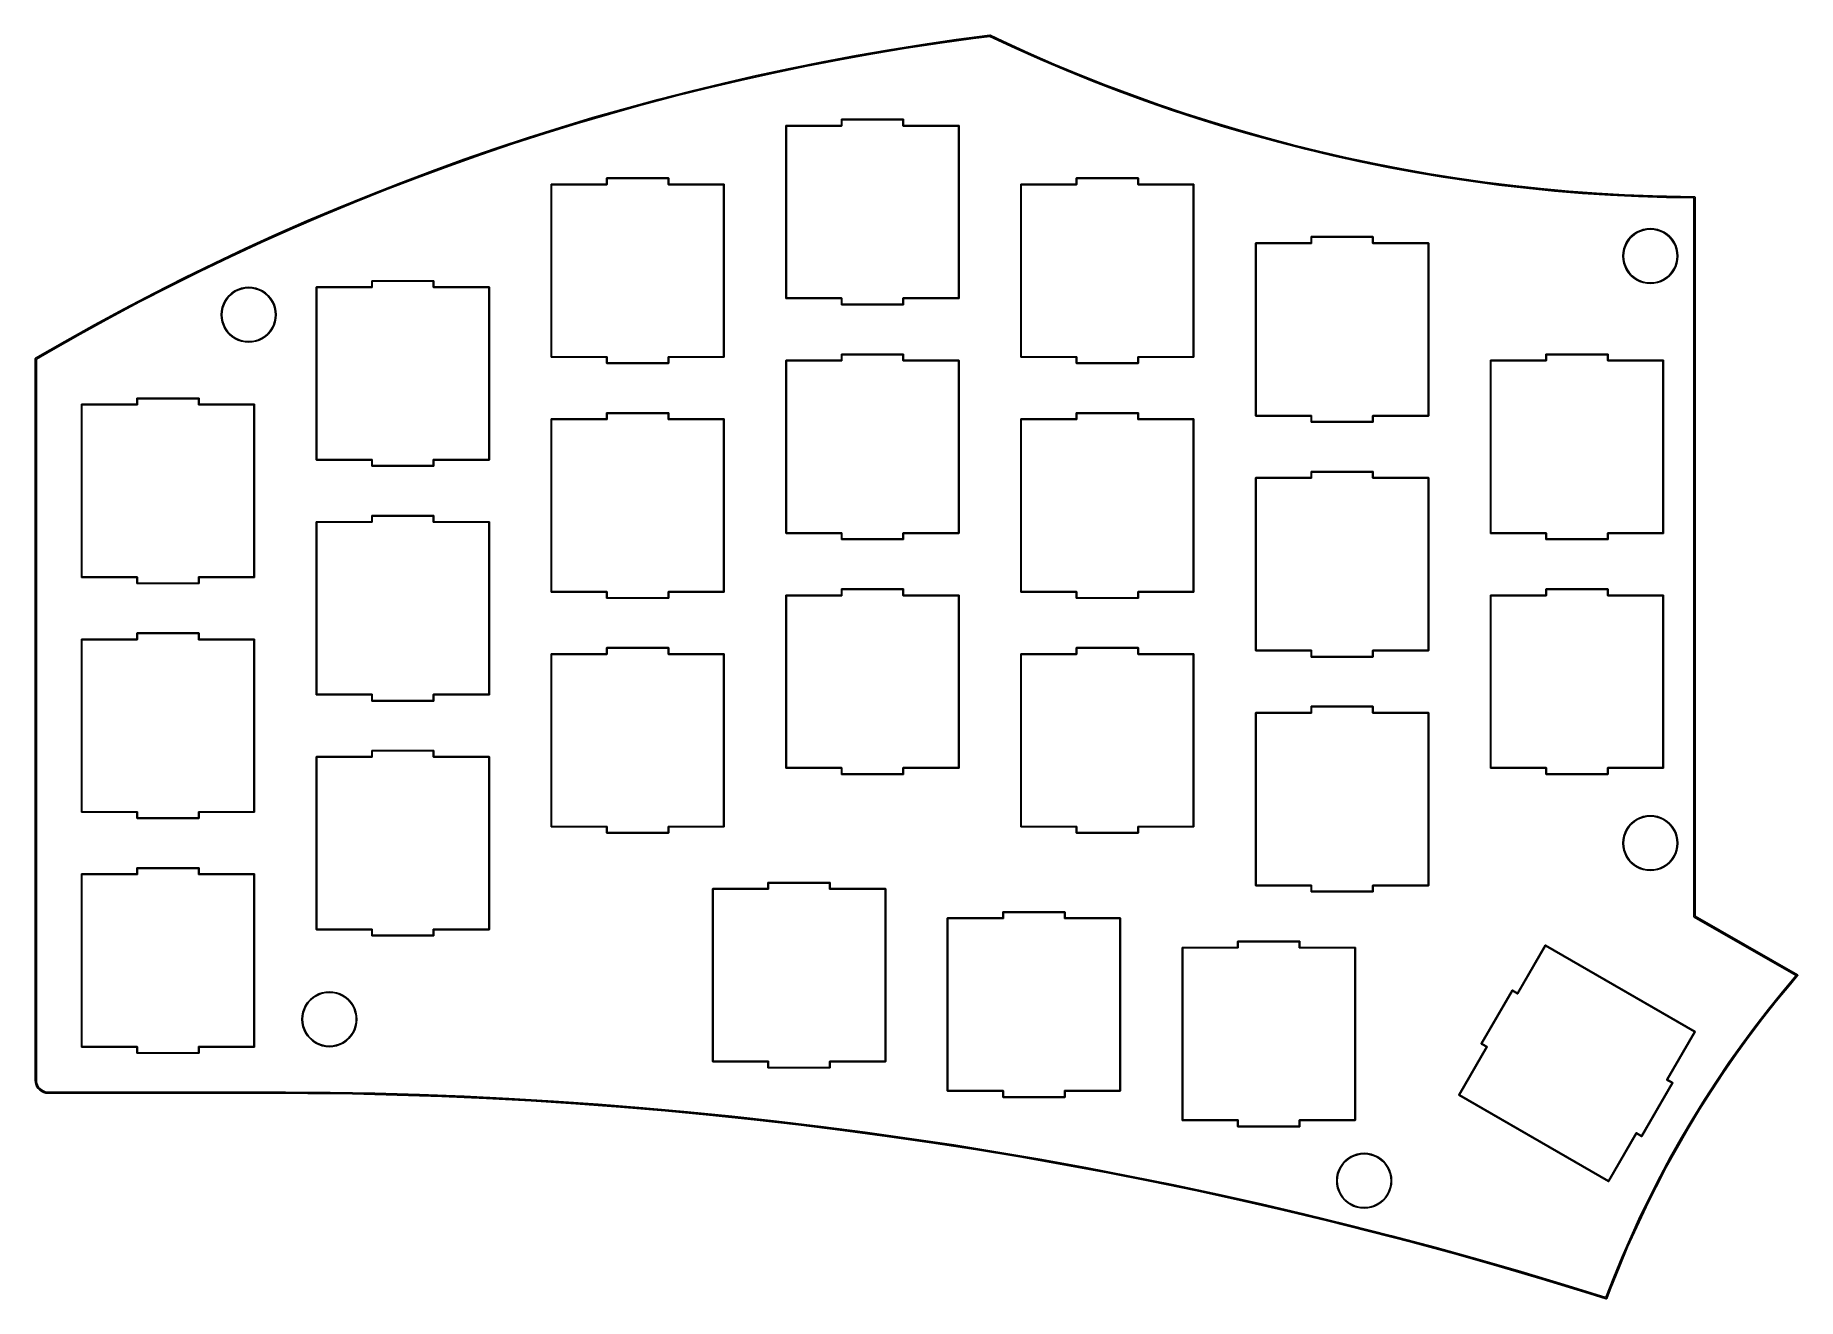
# Model space of a CAD drawing. Extents: x 54 to 197, y -144 to -42.
import ezdxf

# ---------------------------------------------------------------- set-up
doc = ezdxf.new("R2010")
doc.units = 0
doc.layers.add('BLACK', color=7, linetype='CONTINUOUS')

msp = doc.modelspace()

# ---------------------------------------------------------------- linework, layer by layer
at = {"layer": 'BLACK', "linetype": 'CONTINUOUS'}
for p, q in [((120.711984, -43.268874), (123.414847, -42.80229)), ((124.783533, -42.676897), (122.07885, -43.124996)), ((123.414847, -42.80229), (126.123768, -42.372275)), ((127.494024, -42.265391), (124.783533, -42.676897)), ((126.123768, -42.372275), (128.838254, -41.978909)), ((130.209829, -41.890552), (127.494024, -42.265391)), ((128.838254, -41.978909), (131.557807, -41.622262)), ((131.555902, -41.723268), (130.209829, -41.890552)), ((133.60456, -42.675382), (131.555902, -41.723268)), ((131.557807, -41.622262), (131.557807, -41.622257)), ((131.557807, -41.622257), (131.571547, -41.624906)), ((131.571547, -41.624906), (131.585426, -41.626711)), ((131.585426, -41.626711), (131.585422, -41.626719)), ((131.585422, -41.626719), (132.61166, -42.114188)), ((132.61166, -42.114188), (134.680218, -43.054525)), ((135.682396, -43.598979), (133.60456, -42.675382)), ((112.644677, -44.887158), (115.326407, -44.311403)), ((116.688886, -44.130637), (114.004589, -44.687995)), ((115.326407, -44.311403), (118.015673, -43.771942)), ((119.38047, -43.609605), (116.688886, -44.130637)), ((118.015673, -43.771942), (120.711984, -43.268874)), ((122.07885, -43.124996), (119.38047, -43.609605)), ((134.680218, -43.054525), (136.764265, -43.960017)), ((137.775438, -44.487576), (135.682396, -43.598979)), ((136.764265, -43.960017), (138.863214, -44.830409)), ((107.305783, -46.147122), (109.970973, -45.499101)), ((111.328069, -45.281579), (108.659815, -45.911279)), ((109.970973, -45.499101), (112.644677, -44.887158)), ((114.004589, -44.687995), (111.328069, -45.281579)), ((139.883097, -45.340924), (137.775438, -44.487576)), ((138.863214, -44.830409), (140.976473, -45.665455)), ((142.00478, -46.158784), (139.883097, -45.340924)), ((140.976473, -45.665455), (143.103447, -46.46492)), ((102.00289, -47.550914), (104.649593, -46.831101)), ((106.000315, -46.576981), (103.350054, -47.278564)), ((104.649593, -46.831101), (107.305783, -46.147122)), ((108.659815, -45.911279), (106.000315, -46.576981)), ((144.139889, -46.940923), (142.00478, -46.158784)), ((143.103447, -46.46492), (145.243539, -47.228579)), ((146.287822, -47.687123), (144.139889, -46.940923)), ((96.739873, -49.097508), (99.366156, -48.306429)), ((100.709516, -48.015898), (98.079184, -48.788849)), ((99.366156, -48.306429), (102.00289, -47.550914)), ((103.350054, -47.278564), (100.709516, -48.015898)), ((119.513973, -48.459375), (119.515876, -48.449808)), ((119.513973, -48.934375), (119.513973, -48.459375)), ((119.515876, -48.449808), (119.529406, -48.436278)), ((119.529406, -48.436278), (119.538973, -48.434375)), ((119.538973, -48.434375), (124.538973, -48.434375)), ((119.563973, -48.484375), (119.563973, -48.959375)), ((124.513973, -48.484375), (119.563973, -48.484375)), ((124.513973, -48.959375), (124.513973, -48.484375)), ((124.538973, -48.434375), (124.54854, -48.436278)), ((124.54854, -48.436278), (124.56207, -48.449808)), ((124.56207, -48.449808), (124.563973, -48.459375)), ((124.563973, -48.459375), (124.563973, -48.934375)), ((145.243539, -47.228579), (147.396144, -47.956218)), ((148.447975, -48.397172), (146.287822, -47.687123)), ((147.396144, -47.956218), (149.560656, -48.64763)), ((150.619739, -49.070872), (148.447975, -48.397172)), ((91.520576, -50.785775), (94.124521, -49.924007)), ((95.459538, -49.597277), (92.851057, -50.441033)), ((94.124521, -49.924007), (96.739873, -49.097508)), ((98.079184, -48.788849), (95.459538, -49.597277)), ((115.013973, -48.959375), (115.015876, -48.949808)), ((115.013973, -62.959375), (115.013973, -48.959375)), ((115.015876, -48.949808), (115.029406, -48.936278)), ((115.029406, -48.936278), (115.038973, -48.934375)), ((115.038973, -48.934375), (119.513973, -48.934375)), ((119.538973, -48.984375), (115.063973, -48.984375)), ((115.063973, -48.984375), (115.063973, -62.934375)), ((119.54854, -48.982472), (119.538973, -48.984375)), ((119.56207, -48.968942), (119.54854, -48.982472)), ((119.563973, -48.959375), (119.56207, -48.968942)), ((124.515876, -48.968942), (124.513973, -48.959375)), ((124.529406, -48.982472), (124.515876, -48.968942)), ((124.538973, -48.984375), (124.529406, -48.982472)), ((129.013973, -48.984375), (124.538973, -48.984375)), ((124.563973, -48.934375), (129.038973, -48.934375)), ((129.013973, -62.934375), (129.013973, -48.984375)), ((129.038973, -48.934375), (129.04854, -48.936278)), ((129.04854, -48.936278), (129.06207, -48.949808)), ((129.06207, -48.949808), (129.063973, -48.959375)), ((129.063973, -48.959375), (129.063973, -62.959375)), ((149.560656, -48.64763), (151.736467, -49.302622)), ((152.802503, -49.708031), (150.619739, -49.070872)), ((151.736467, -49.302622), (153.922963, -49.921009)), ((154.995652, -50.308472), (152.802503, -49.708031)), ((153.922963, -49.921009), (156.119528, -50.502617)), ((90.254216, -51.319963), (87.669491, -52.233908)), ((88.928516, -51.682655), (91.520576, -50.785775)), ((92.851057, -50.441033), (90.254216, -51.319963)), ((157.198568, -50.872024), (154.995652, -50.308472)), ((156.119528, -50.502617), (158.325544, -51.047282)), ((159.410631, -51.398529), (157.198568, -50.872024)), ((158.325544, -51.047282), (160.540389, -51.55485)), ((161.631218, -51.887839), (159.410631, -51.398529)), ((83.781939, -53.581086), (86.348813, -52.614482)), ((87.669491, -52.233908), (85.097352, -53.182699)), ((86.348813, -52.614482), (88.928516, -51.682655)), ((160.540389, -51.55485), (162.76344, -52.025179)), ((163.859704, -52.339816), (161.631218, -51.887839)), ((162.76344, -52.025179), (164.994071, -52.458136)), ((166.09546, -52.754332), (163.859704, -52.339816)), ((164.994071, -52.458136), (167.231654, -52.8536)), ((168.337858, -53.131271), (166.09546, -52.754332)), ((167.231654, -52.8536), (169.475557, -53.211458)), ((82.538271, -54.166164), (79.992714, -55.184123)), ((81.228361, -54.582291), (83.781939, -53.581086)), ((85.097352, -53.182699), (82.538271, -54.166164)), ((95.963973, -53.721875), (95.965876, -53.712308)), ((95.963973, -67.721875), (95.963973, -53.721875)), ((95.965876, -53.712308), (95.979406, -53.698778)), ((95.979406, -53.698778), (95.988973, -53.696875)), ((95.988973, -53.696875), (100.463973, -53.696875)), ((100.488973, -53.746875), (96.013973, -53.746875)), ((96.013973, -53.746875), (96.013973, -67.696875)), ((100.463973, -53.221875), (100.465876, -53.212308)), ((100.463973, -53.696875), (100.463973, -53.221875)), ((100.465876, -53.212308), (100.479406, -53.198778)), ((100.479406, -53.198778), (100.488973, -53.196875)), ((100.488973, -53.196875), (105.488973, -53.196875)), ((100.49854, -53.744972), (100.488973, -53.746875)), ((100.51207, -53.731442), (100.49854, -53.744972)), ((100.513973, -53.721875), (100.51207, -53.731442)), ((100.513973, -53.246875), (100.513973, -53.721875)), ((105.463973, -53.246875), (100.513973, -53.246875)), ((105.463973, -53.721875), (105.463973, -53.246875)), ((105.465876, -53.731442), (105.463973, -53.721875)), ((105.479406, -53.744972), (105.465876, -53.731442)), ((105.488973, -53.746875), (105.479406, -53.744972)), ((105.488973, -53.196875), (105.49854, -53.198778)), ((109.963973, -53.746875), (105.488973, -53.746875)), ((105.49854, -53.198778), (105.51207, -53.212308)), ((105.51207, -53.212308), (105.513973, -53.221875)), ((105.513973, -53.221875), (105.513973, -53.696875)), ((105.513973, -53.696875), (109.988973, -53.696875)), ((109.963973, -67.696875), (109.963973, -53.746875)), ((109.988973, -53.696875), (109.99854, -53.698778)), ((109.99854, -53.698778), (110.01207, -53.712308)), ((110.01207, -53.712308), (110.013973, -53.721875)), ((110.013973, -53.721875), (110.013973, -67.721875)), ((134.063973, -53.721875), (134.065876, -53.712308)), ((134.063973, -67.721875), (134.063973, -53.721875)), ((134.065876, -53.712308), (134.079406, -53.698778)), ((134.079406, -53.698778), (134.088973, -53.696875)), ((134.088973, -53.696875), (138.563973, -53.696875)), ((138.588973, -53.746875), (134.113973, -53.746875)), ((134.113973, -53.746875), (134.113973, -67.696875)), ((138.563973, -53.221875), (138.565876, -53.212308)), ((138.563973, -53.696875), (138.563973, -53.221875)), ((138.565876, -53.212308), (138.579406, -53.198778)), ((138.579406, -53.198778), (138.588973, -53.196875)), ((138.588973, -53.196875), (143.588973, -53.196875)), ((138.59854, -53.744972), (138.588973, -53.746875)), ((138.61207, -53.731442), (138.59854, -53.744972)), ((138.613973, -53.721875), (138.61207, -53.731442)), ((138.613973, -53.246875), (138.613973, -53.721875)), ((143.563973, -53.246875), (138.613973, -53.246875)), ((143.563973, -53.721875), (143.563973, -53.246875)), ((143.565876, -53.731442), (143.563973, -53.721875)), ((143.579406, -53.744972), (143.565876, -53.731442)), ((143.588973, -53.746875), (143.579406, -53.744972)), ((143.588973, -53.196875), (143.59854, -53.198778)), ((148.063973, -53.746875), (143.588973, -53.746875)), ((143.59854, -53.198778), (143.61207, -53.212308)), ((143.61207, -53.212308), (143.613973, -53.221875)), ((143.613973, -53.221875), (143.613973, -53.696875)), ((143.613973, -53.696875), (148.088973, -53.696875)), ((148.063973, -67.696875), (148.063973, -53.746875)), ((148.088973, -53.696875), (148.09854, -53.698778)), ((148.09854, -53.698778), (148.11207, -53.712308)), ((148.11207, -53.712308), (148.113973, -53.721875)), ((148.113973, -53.721875), (148.113973, -67.721875)), ((170.586266, -53.470527), (168.337858, -53.131271)), ((169.475557, -53.211458), (171.72515, -53.531611)), ((172.84005, -53.772004), (170.586266, -53.470527)), ((171.72515, -53.531611), (173.979799, -53.813967)), ((175.098576, -54.035617), (172.84005, -53.772004)), ((173.979799, -53.813967), (176.238869, -54.058448)), ((177.361207, -54.261292), (175.098576, -54.035617)), ((176.238869, -54.058448), (178.501723, -54.264984)), ((179.627307, -54.448966), (177.361207, -54.261292)), ((178.501723, -54.264984), (180.767724, -54.433518)), ((76.162962, -56.687767), (78.688548, -55.617915)), ((79.992714, -55.184123), (77.461147, -56.23639)), ((78.688548, -55.617915), (81.228361, -54.582291)), ((181.896238, -54.598585), (179.627307, -54.448966)), ((180.767724, -54.433518), (183.036235, -54.564002)), ((184.167359, -54.710107), (181.896238, -54.598585)), ((183.036235, -54.564002), (185.306615, -54.656399)), ((186.440033, -54.783502), (184.167359, -54.710107)), ((185.306615, -54.656399), (187.578227, -54.710683)), ((188.663973, -54.817978), (186.440033, -54.783502)), ((187.578227, -54.710683), (188.714329, -54.718751)), ((188.663973, -113.109375), (188.663973, -54.817978)), ((188.714329, -54.718751), (188.725762, -54.722556)), ((188.725762, -54.722556), (188.733107, -54.722556)), ((188.733107, -54.722556), (188.73677, -54.726219)), ((188.73677, -54.726219), (188.743649, -54.728509)), ((188.743649, -54.728509), (188.755201, -54.74465)), ((188.755201, -54.74465), (188.760167, -54.749616)), ((188.760167, -54.749616), (188.76071, -54.752347)), ((188.76071, -54.752347), (188.761634, -54.753638)), ((188.761634, -54.753638), (188.761611, -54.756875)), ((188.761611, -54.756875), (188.763973, -54.76875)), ((188.763973, -54.76875), (188.763973, -113.080359)), ((73.652064, -57.791653), (76.162962, -56.687767)), ((77.461147, -56.23639), (74.944031, -57.322773)), ((72.441826, -58.443074), (69.95499, -59.597087)), ((71.156314, -58.92937), (73.652064, -57.791653)), ((74.944031, -57.322773), (72.441826, -58.443074)), ((153.113973, -58.484375), (153.115876, -58.474808)), ((153.113973, -72.484375), (153.113973, -58.484375)), ((153.115876, -58.474808), (153.129406, -58.461278)), ((153.129406, -58.461278), (153.138973, -58.459375)), ((153.138973, -58.459375), (157.613973, -58.459375)), ((157.638973, -58.509375), (153.163973, -58.509375)), ((153.163973, -58.509375), (153.163973, -72.459375)), ((157.613973, -57.984375), (157.615876, -57.974808)), ((157.613973, -58.459375), (157.613973, -57.984375)), ((157.615876, -57.974808), (157.629406, -57.961278)), ((157.629406, -57.961278), (157.638973, -57.959375)), ((157.638973, -57.959375), (162.638973, -57.959375)), ((157.64854, -58.507472), (157.638973, -58.509375)), ((157.66207, -58.493942), (157.64854, -58.507472)), ((157.663973, -58.484375), (157.66207, -58.493942)), ((157.663973, -58.009375), (157.663973, -58.484375)), ((162.613973, -58.009375), (157.663973, -58.009375)), ((162.613973, -58.484375), (162.613973, -58.009375)), ((162.615876, -58.493942), (162.613973, -58.484375)), ((162.629406, -58.507472), (162.615876, -58.493942)), ((162.638973, -58.509375), (162.629406, -58.507472)), ((162.638973, -57.959375), (162.64854, -57.961278)), ((167.113973, -58.509375), (162.638973, -58.509375)), ((162.64854, -57.961278), (162.66207, -57.974808)), ((162.66207, -57.974808), (162.663973, -57.984375)), ((162.663973, -57.984375), (162.663973, -58.459375)), ((162.663973, -58.459375), (167.138973, -58.459375)), ((167.113973, -72.459375), (167.113973, -58.509375)), ((167.138973, -58.459375), (167.14854, -58.461278)), ((167.14854, -58.461278), (167.16207, -58.474808)), ((167.16207, -58.474808), (167.163973, -58.484375)), ((167.163973, -58.484375), (167.163973, -72.484375)), ((183.086466, -58.679779), (183.215191, -58.41875)), ((183.279394, -58.398514), (183.142502, -58.662703)), ((183.215191, -58.41875), (183.376887, -58.176756)), ((183.450984, -58.155427), (183.279394, -58.398514)), ((183.376887, -58.176756), (183.568785, -57.957937)), ((183.654076, -57.937968), (183.450984, -58.155427)), ((183.568785, -57.957937), (183.787604, -57.766039)), ((183.884888, -57.750189), (183.654076, -57.937968)), ((183.787604, -57.766039), (184.029598, -57.604343)), ((184.139118, -57.595587), (183.884888, -57.750189)), ((184.029598, -57.604343), (184.290627, -57.475618)), ((184.412033, -57.477044), (184.139118, -57.595587)), ((184.290627, -57.475618), (184.566226, -57.382065)), ((184.698547, -57.396766), (184.412033, -57.477044)), ((184.566226, -57.382065), (184.851677, -57.325285)), ((184.993324, -57.35625), (184.698547, -57.396766)), ((184.851677, -57.325285), (185.142098, -57.30625)), ((185.290872, -57.35625), (184.993324, -57.35625)), ((185.142098, -57.30625), (185.432519, -57.325285)), ((185.585649, -57.396766), (185.290872, -57.35625)), ((185.432519, -57.325285), (185.71797, -57.382065)), ((185.872163, -57.477044), (185.585649, -57.396766)), ((185.71797, -57.382065), (185.993569, -57.475618)), ((186.145078, -57.595587), (185.872163, -57.477044)), ((185.993569, -57.475618), (186.254598, -57.604343)), ((186.399308, -57.750189), (186.145078, -57.595587)), ((186.254598, -57.604343), (186.496592, -57.766039)), ((186.63012, -57.937968), (186.399308, -57.750189)), ((186.496592, -57.766039), (186.715411, -57.957937)), ((186.833212, -58.155427), (186.63012, -57.937968)), ((186.715411, -57.957937), (186.907309, -58.176756)), ((187.004802, -58.398514), (186.833212, -58.155427)), ((186.907309, -58.176756), (187.069005, -58.41875)), ((187.141694, -58.662703), (187.004802, -58.398514)), ((187.069005, -58.41875), (187.19773, -58.679779)), ((69.95499, -59.597087), (67.483977, -60.784603)), ((68.676168, -60.100712), (71.156314, -58.92937)), ((182.917098, -59.53125), (182.936133, -59.240829)), ((182.936133, -59.821671), (182.917098, -59.53125)), ((182.936133, -59.240829), (182.992913, -58.955378)), ((182.992913, -60.107122), (182.936133, -59.821671)), ((182.982321, -59.234396), (182.962016, -59.53125)), ((182.962016, -59.53125), (182.982321, -59.828104)), ((183.042859, -58.943071), (182.982321, -59.234396)), ((182.982321, -59.828104), (183.042859, -60.119429)), ((182.992913, -58.955378), (183.086466, -58.679779)), ((183.142502, -58.662703), (183.042859, -58.943071)), ((187.241337, -58.943071), (187.141694, -58.662703)), ((187.19773, -58.679779), (187.291283, -58.955378)), ((187.301875, -59.234396), (187.241337, -58.943071)), ((187.241337, -60.119429), (187.301875, -59.828104)), ((187.291283, -58.955378), (187.348063, -59.240829)), ((187.348063, -59.821671), (187.291283, -60.107122)), ((187.32218, -59.53125), (187.301875, -59.234396)), ((187.301875, -59.828104), (187.32218, -59.53125)), ((187.348063, -59.240829), (187.367098, -59.53125)), ((187.367098, -59.53125), (187.348063, -59.821671)), ((63.764493, -62.543406), (66.212077, -61.305464)), ((67.483977, -60.784603), (65.029238, -62.005404)), ((66.212077, -61.305464), (68.676168, -60.100712)), ((183.086466, -60.382721), (182.992913, -60.107122)), ((183.042859, -60.119429), (183.142502, -60.399797)), ((183.215191, -60.64375), (183.086466, -60.382721)), ((183.142502, -60.399797), (183.279394, -60.663986)), ((183.376887, -60.885744), (183.215191, -60.64375)), ((183.279394, -60.663986), (183.450984, -60.907073)), ((183.568785, -61.104563), (183.376887, -60.885744)), ((183.450984, -60.907073), (183.654076, -61.124532)), ((183.787604, -61.296461), (183.568785, -61.104563)), ((183.654076, -61.124532), (183.884888, -61.312311)), ((184.029598, -61.458157), (183.787604, -61.296461)), ((183.884888, -61.312311), (184.139118, -61.466913)), ((184.290627, -61.586882), (184.029598, -61.458157)), ((184.139118, -61.466913), (184.412033, -61.585456)), ((185.872163, -61.585456), (186.145078, -61.466913)), ((186.254598, -61.458157), (185.993569, -61.586882)), ((186.145078, -61.466913), (186.399308, -61.312311)), ((186.496592, -61.296461), (186.254598, -61.458157)), ((186.399308, -61.312311), (186.63012, -61.124532)), ((186.715411, -61.104563), (186.496592, -61.296461)), ((186.63012, -61.124532), (186.833212, -60.907073)), ((186.907309, -60.885744), (186.715411, -61.104563)), ((186.833212, -60.907073), (187.004802, -60.663986)), ((187.069005, -60.64375), (186.907309, -60.885744)), ((187.004802, -60.663986), (187.141694, -60.399797)), ((187.19773, -60.382721), (187.069005, -60.64375)), ((187.141694, -60.399797), (187.241337, -60.119429)), ((187.291283, -60.107122), (187.19773, -60.382721)), ((61.333862, -63.814311), (63.764493, -62.543406)), ((65.029238, -62.005404), (62.59122, -63.259267)), ((69.672289, -62.939256), (69.864187, -62.720437)), ((69.949478, -62.700468), (69.746386, -62.917927)), ((69.864187, -62.720437), (70.083006, -62.528539)), ((70.18029, -62.512689), (69.949478, -62.700468)), ((70.083006, -62.528539), (70.325, -62.366843)), ((70.43452, -62.358087), (70.18029, -62.512689)), ((70.325, -62.366843), (70.586029, -62.238118)), ((70.707435, -62.239544), (70.43452, -62.358087)), ((70.586029, -62.238118), (70.861628, -62.144565)), ((70.993949, -62.159266), (70.707435, -62.239544)), ((70.861628, -62.144565), (71.147079, -62.087785)), ((71.288726, -62.11875), (70.993949, -62.159266)), ((71.147079, -62.087785), (71.4375, -62.06875)), ((71.586274, -62.11875), (71.288726, -62.11875)), ((71.4375, -62.06875), (71.727921, -62.087785)), ((71.881051, -62.159266), (71.586274, -62.11875)), ((71.727921, -62.087785), (72.013372, -62.144565)), ((72.167565, -62.239544), (71.881051, -62.159266)), ((72.013372, -62.144565), (72.288971, -62.238118)), ((72.44048, -62.358087), (72.167565, -62.239544)), ((72.288971, -62.238118), (72.55, -62.366843)), ((72.69471, -62.512689), (72.44048, -62.358087)), ((72.55, -62.366843), (72.791994, -62.528539)), ((72.925522, -62.700468), (72.69471, -62.512689)), ((72.791994, -62.528539), (73.010813, -62.720437)), ((73.128614, -62.917927), (72.925522, -62.700468)), ((73.010813, -62.720437), (73.202711, -62.939256)), ((76.913973, -62.05625), (76.915876, -62.046683)), ((76.913973, -76.05625), (76.913973, -62.05625)), ((76.915876, -62.046683), (76.929406, -62.033153)), ((76.929406, -62.033153), (76.938973, -62.03125)), ((76.938973, -62.03125), (81.413973, -62.03125)), ((81.438973, -62.08125), (76.963973, -62.08125)), ((76.963973, -62.08125), (76.963973, -76.03125)), ((81.413973, -61.55625), (81.415876, -61.546683)), ((81.413973, -62.03125), (81.413973, -61.55625)), ((81.415876, -61.546683), (81.429406, -61.533153)), ((81.429406, -61.533153), (81.438973, -61.53125)), ((81.438973, -61.53125), (86.438973, -61.53125)), ((81.44854, -62.079347), (81.438973, -62.08125)), ((81.46207, -62.065817), (81.44854, -62.079347)), ((81.463973, -62.05625), (81.46207, -62.065817)), ((81.463973, -61.58125), (81.463973, -62.05625)), ((86.413973, -61.58125), (81.463973, -61.58125)), ((86.413973, -62.05625), (86.413973, -61.58125)), ((86.415876, -62.065817), (86.413973, -62.05625)), ((86.429406, -62.079347), (86.415876, -62.065817)), ((86.438973, -62.08125), (86.429406, -62.079347)), ((86.438973, -61.53125), (86.44854, -61.533153)), ((90.913973, -62.08125), (86.438973, -62.08125)), ((86.44854, -61.533153), (86.46207, -61.546683)), ((86.46207, -61.546683), (86.463973, -61.55625)), ((86.463973, -61.55625), (86.463973, -62.03125)), ((86.463973, -62.03125), (90.938973, -62.03125)), ((90.913973, -76.03125), (90.913973, -62.08125)), ((90.938973, -62.03125), (90.94854, -62.033153)), ((90.94854, -62.033153), (90.96207, -62.046683)), ((90.96207, -62.046683), (90.963973, -62.05625)), ((90.963973, -62.05625), (90.963973, -76.05625)), ((184.566226, -61.680435), (184.290627, -61.586882)), ((184.412033, -61.585456), (184.698547, -61.665734)), ((184.851677, -61.737215), (184.566226, -61.680435)), ((184.698547, -61.665734), (184.993324, -61.70625)), ((185.142098, -61.75625), (184.851677, -61.737215)), ((184.993324, -61.70625), (185.290872, -61.70625)), ((185.432519, -61.737215), (185.142098, -61.75625)), ((185.290872, -61.70625), (185.585649, -61.665734)), ((185.71797, -61.680435), (185.432519, -61.737215)), ((185.585649, -61.665734), (185.872163, -61.585456)), ((185.993569, -61.586882), (185.71797, -61.680435)), ((58.920628, -65.117949), (61.333862, -63.814311)), ((62.59122, -63.259267), (60.170371, -64.545963)), ((69.2125, -64.29375), (69.231535, -64.003329)), ((69.231535, -64.584171), (69.2125, -64.29375)), ((69.231535, -64.003329), (69.288315, -63.717878)), ((69.277723, -63.996896), (69.257418, -64.29375)), ((69.257418, -64.29375), (69.277723, -64.590604)), ((69.338261, -63.705571), (69.277723, -63.996896)), ((69.288315, -63.717878), (69.381868, -63.442279)), ((69.437904, -63.425203), (69.338261, -63.705571)), ((69.381868, -63.442279), (69.510593, -63.18125)), ((69.574796, -63.161014), (69.437904, -63.425203)), ((69.510593, -63.18125), (69.672289, -62.939256)), ((69.746386, -62.917927), (69.574796, -63.161014)), ((73.300204, -63.161014), (73.128614, -62.917927)), ((73.202711, -62.939256), (73.364407, -63.18125)), ((73.437096, -63.425203), (73.300204, -63.161014)), ((73.364407, -63.18125), (73.493132, -63.442279)), ((73.536739, -63.705571), (73.437096, -63.425203)), ((73.493132, -63.442279), (73.586685, -63.717878)), ((73.597277, -63.996896), (73.536739, -63.705571)), ((73.586685, -63.717878), (73.643465, -64.003329)), ((73.617582, -64.29375), (73.597277, -63.996896)), ((73.597277, -64.590604), (73.617582, -64.29375)), ((73.643465, -64.003329), (73.6625, -64.29375)), ((73.6625, -64.29375), (73.643465, -64.584171)), ((115.015876, -62.968942), (115.013973, -62.959375)), ((115.029406, -62.982472), (115.015876, -62.968942)), ((115.038973, -62.984375), (115.029406, -62.982472)), ((119.513973, -62.984375), (115.038973, -62.984375)), ((115.063973, -62.934375), (119.538973, -62.934375)), ((119.513973, -63.459375), (119.513973, -62.984375)), ((119.515876, -63.468942), (119.513973, -63.459375)), ((119.529406, -63.482472), (119.515876, -63.468942)), ((119.538973, -63.484375), (119.529406, -63.482472)), ((119.538973, -62.934375), (119.54854, -62.936278)), ((124.538973, -63.484375), (119.538973, -63.484375)), ((119.54854, -62.936278), (119.56207, -62.949808)), ((119.56207, -62.949808), (119.563973, -62.959375)), ((119.563973, -62.959375), (119.563973, -63.434375)), ((119.563973, -63.434375), (124.513973, -63.434375)), ((124.513973, -62.959375), (124.515876, -62.949808)), ((124.513973, -63.434375), (124.513973, -62.959375)), ((124.515876, -62.949808), (124.529406, -62.936278)), ((124.529406, -62.936278), (124.538973, -62.934375)), ((124.538973, -62.934375), (129.013973, -62.934375)), ((124.54854, -63.482472), (124.538973, -63.484375)), ((124.56207, -63.468942), (124.54854, -63.482472)), ((124.563973, -63.459375), (124.56207, -63.468942)), ((129.038973, -62.984375), (124.563973, -62.984375)), ((124.563973, -62.984375), (124.563973, -63.459375)), ((129.04854, -62.982472), (129.038973, -62.984375)), ((129.06207, -62.968942), (129.04854, -62.982472)), ((129.063973, -62.959375), (129.06207, -62.968942)), ((56.525232, -66.454081), (58.920628, -65.117949)), ((60.170371, -64.545963), (57.767131, -65.865258)), ((69.288315, -64.869622), (69.231535, -64.584171)), ((69.277723, -64.590604), (69.338261, -64.881929)), ((69.381868, -65.145221), (69.288315, -64.869622)), ((69.338261, -64.881929), (69.437904, -65.162297)), ((69.510593, -65.40625), (69.381868, -65.145221)), ((69.437904, -65.162297), (69.574796, -65.426486)), ((69.672289, -65.648244), (69.510593, -65.40625)), ((69.574796, -65.426486), (69.746386, -65.669573)), ((69.864187, -65.867063), (69.672289, -65.648244)), ((69.746386, -65.669573), (69.949478, -65.887032)), ((72.925522, -65.887032), (73.128614, -65.669573)), ((73.202711, -65.648244), (73.010813, -65.867063)), ((73.128614, -65.669573), (73.300204, -65.426486)), ((73.364407, -65.40625), (73.202711, -65.648244)), ((73.300204, -65.426486), (73.437096, -65.162297)), ((73.493132, -65.145221), (73.364407, -65.40625)), ((73.437096, -65.162297), (73.536739, -64.881929)), ((73.586685, -64.869622), (73.493132, -65.145221)), ((73.536739, -64.881929), (73.597277, -64.590604)), ((73.643465, -64.584171), (73.586685, -64.869622)), ((54.148112, -67.822462), (56.525232, -66.454081)), ((57.767131, -65.865258), (55.38194, -67.216909)), ((70.083006, -66.058961), (69.864187, -65.867063)), ((69.949478, -65.887032), (70.18029, -66.074811)), ((70.325, -66.220657), (70.083006, -66.058961)), ((70.18029, -66.074811), (70.43452, -66.229413)), ((70.586029, -66.349382), (70.325, -66.220657)), ((70.43452, -66.229413), (70.707435, -66.347956)), ((70.861628, -66.442935), (70.586029, -66.349382)), ((70.707435, -66.347956), (70.993949, -66.428234)), ((71.147079, -66.499715), (70.861628, -66.442935)), ((70.993949, -66.428234), (71.288726, -66.46875)), ((71.4375, -66.51875), (71.147079, -66.499715)), ((71.288726, -66.46875), (71.586274, -66.46875)), ((71.727921, -66.499715), (71.4375, -66.51875)), ((71.586274, -66.46875), (71.881051, -66.428234)), ((72.013372, -66.442935), (71.727921, -66.499715)), ((71.881051, -66.428234), (72.167565, -66.347956)), ((72.288971, -66.349382), (72.013372, -66.442935)), ((72.167565, -66.347956), (72.44048, -66.229413)), ((72.55, -66.220657), (72.288971, -66.349382)), ((72.44048, -66.229413), (72.69471, -66.074811)), ((72.791994, -66.058961), (72.55, -66.220657)), ((72.69471, -66.074811), (72.925522, -65.887032)), ((73.010813, -65.867063), (72.791994, -66.058961)), ((54.123348, -67.865625), (54.127154, -67.846491)), ((54.123348, -126.396874), (54.123348, -67.865625)), ((54.127154, -67.846491), (54.127499, -67.846145)), ((54.127499, -67.846145), (54.12756, -67.845539)), ((54.12756, -67.845539), (54.148111, -67.822461)), ((54.148111, -67.822461), (54.148112, -67.822462)), ((55.38194, -67.216909), (54.223348, -67.89431)), ((54.223348, -67.89431), (54.223348, -126.396875)), ((95.965876, -67.731442), (95.963973, -67.721875)), ((95.979406, -67.744972), (95.965876, -67.731442)), ((95.988973, -67.746875), (95.979406, -67.744972)), ((100.463973, -67.746875), (95.988973, -67.746875)), ((96.013973, -67.696875), (100.488973, -67.696875)), ((100.463973, -68.221875), (100.463973, -67.746875)), ((100.465876, -68.231442), (100.463973, -68.221875)), ((100.479406, -68.244972), (100.465876, -68.231442)), ((100.488973, -68.246875), (100.479406, -68.244972)), ((100.488973, -67.696875), (100.49854, -67.698778)), ((105.488973, -68.246875), (100.488973, -68.246875)), ((100.49854, -67.698778), (100.51207, -67.712308)), ((100.51207, -67.712308), (100.513973, -67.721875)), ((100.513973, -67.721875), (100.513973, -68.196875)), ((100.513973, -68.196875), (105.463973, -68.196875)), ((105.463973, -67.721875), (105.465876, -67.712308)), ((105.463973, -68.196875), (105.463973, -67.721875)), ((105.465876, -67.712308), (105.479406, -67.698778)), ((105.479406, -67.698778), (105.488973, -67.696875)), ((105.488973, -67.696875), (109.963973, -67.696875)), ((105.49854, -68.244972), (105.488973, -68.246875)), ((105.51207, -68.231442), (105.49854, -68.244972)), ((105.513973, -68.221875), (105.51207, -68.231442)), ((109.988973, -67.746875), (105.513973, -67.746875)), ((105.513973, -67.746875), (105.513973, -68.221875)), ((109.99854, -67.744972), (109.988973, -67.746875)), ((110.01207, -67.731442), (109.99854, -67.744972)), ((110.013973, -67.721875), (110.01207, -67.731442)), ((115.013973, -68.009375), (115.015876, -67.999808)), ((115.013973, -82.009375), (115.013973, -68.009375)), ((115.015876, -67.999808), (115.029406, -67.986278)), ((115.029406, -67.986278), (115.038973, -67.984375)), ((115.038973, -67.984375), (119.513973, -67.984375)), ((119.538973, -68.034375), (115.063973, -68.034375)), ((115.063973, -68.034375), (115.063973, -81.984375)), ((119.513973, -67.509375), (119.515876, -67.499808)), ((119.513973, -67.984375), (119.513973, -67.509375)), ((119.515876, -67.499808), (119.529406, -67.486278)), ((119.529406, -67.486278), (119.538973, -67.484375)), ((119.538973, -67.484375), (124.538973, -67.484375)), ((119.54854, -68.032472), (119.538973, -68.034375)), ((119.56207, -68.018942), (119.54854, -68.032472)), ((119.563973, -68.009375), (119.56207, -68.018942)), ((119.563973, -67.534375), (119.563973, -68.009375)), ((124.513973, -67.534375), (119.563973, -67.534375)), ((124.513973, -68.009375), (124.513973, -67.534375)), ((124.515876, -68.018942), (124.513973, -68.009375)), ((124.529406, -68.032472), (124.515876, -68.018942)), ((124.538973, -68.034375), (124.529406, -68.032472)), ((124.538973, -67.484375), (124.54854, -67.486278)), ((129.013973, -68.034375), (124.538973, -68.034375)), ((124.54854, -67.486278), (124.56207, -67.499808)), ((124.56207, -67.499808), (124.563973, -67.509375)), ((124.563973, -67.509375), (124.563973, -67.984375)), ((124.563973, -67.984375), (129.038973, -67.984375)), ((129.013973, -81.984375), (129.013973, -68.034375)), ((129.038973, -67.984375), (129.04854, -67.986278)), ((129.04854, -67.986278), (129.06207, -67.999808)), ((129.06207, -67.999808), (129.063973, -68.009375)), ((129.063973, -68.009375), (129.063973, -82.009375)), ((134.065876, -67.731442), (134.063973, -67.721875)), ((134.079406, -67.744972), (134.065876, -67.731442)), ((134.088973, -67.746875), (134.079406, -67.744972)), ((138.563973, -67.746875), (134.088973, -67.746875)), ((134.113973, -67.696875), (138.588973, -67.696875)), ((138.563973, -68.221875), (138.563973, -67.746875)), ((138.565876, -68.231442), (138.563973, -68.221875)), ((138.579406, -68.244972), (138.565876, -68.231442)), ((138.588973, -68.246875), (138.579406, -68.244972)), ((138.588973, -67.696875), (138.59854, -67.698778)), ((143.588973, -68.246875), (138.588973, -68.246875)), ((138.59854, -67.698778), (138.61207, -67.712308)), ((138.61207, -67.712308), (138.613973, -67.721875)), ((138.613973, -67.721875), (138.613973, -68.196875)), ((138.613973, -68.196875), (143.563973, -68.196875)), ((143.563973, -67.721875), (143.565876, -67.712308)), ((143.563973, -68.196875), (143.563973, -67.721875)), ((143.565876, -67.712308), (143.579406, -67.698778)), ((143.579406, -67.698778), (143.588973, -67.696875)), ((143.588973, -67.696875), (148.063973, -67.696875)), ((143.59854, -68.244972), (143.588973, -68.246875)), ((143.61207, -68.231442), (143.59854, -68.244972)), ((143.613973, -68.221875), (143.61207, -68.231442)), ((148.088973, -67.746875), (143.613973, -67.746875)), ((143.613973, -67.746875), (143.613973, -68.221875)), ((148.09854, -67.744972), (148.088973, -67.746875)), ((148.11207, -67.731442), (148.09854, -67.744972)), ((148.113973, -67.721875), (148.11207, -67.731442)), ((172.163973, -68.009375), (172.165876, -67.999808)), ((172.163973, -82.009375), (172.163973, -68.009375)), ((172.165876, -67.999808), (172.179406, -67.986278)), ((172.179406, -67.986278), (172.188973, -67.984375)), ((172.188973, -67.984375), (176.663973, -67.984375)), ((176.688973, -68.034375), (172.213973, -68.034375)), ((172.213973, -68.034375), (172.213973, -81.984375)), ((176.663973, -67.509375), (176.665876, -67.499808)), ((176.663973, -67.984375), (176.663973, -67.509375)), ((176.665876, -67.499808), (176.679406, -67.486278)), ((176.679406, -67.486278), (176.688973, -67.484375)), ((176.688973, -67.484375), (181.688973, -67.484375)), ((176.69854, -68.032472), (176.688973, -68.034375)), ((176.71207, -68.018942), (176.69854, -68.032472)), ((176.713973, -68.009375), (176.71207, -68.018942)), ((176.713973, -67.534375), (176.713973, -68.009375)), ((181.663973, -67.534375), (176.713973, -67.534375)), ((181.663973, -68.009375), (181.663973, -67.534375)), ((181.665876, -68.018942), (181.663973, -68.009375)), ((181.679406, -68.032472), (181.665876, -68.018942)), ((181.688973, -68.034375), (181.679406, -68.032472)), ((181.688973, -67.484375), (181.69854, -67.486278)), ((186.163973, -68.034375), (181.688973, -68.034375)), ((181.69854, -67.486278), (181.71207, -67.499808)), ((181.71207, -67.499808), (181.713973, -67.509375)), ((181.713973, -67.509375), (181.713973, -67.984375)), ((181.713973, -67.984375), (186.188973, -67.984375)), ((186.163973, -81.984375), (186.163973, -68.034375)), ((186.188973, -67.984375), (186.19854, -67.986278)), ((186.19854, -67.986278), (186.21207, -67.999808)), ((186.21207, -67.999808), (186.213973, -68.009375)), ((186.213973, -68.009375), (186.213973, -82.009375)), ((62.363973, -71.08125), (62.365876, -71.071683)), ((62.363973, -71.55625), (62.363973, -71.08125)), ((62.365876, -71.071683), (62.379406, -71.058153)), ((62.379406, -71.058153), (62.388973, -71.05625)), ((62.388973, -71.05625), (67.388973, -71.05625)), ((62.413973, -71.10625), (62.413973, -71.58125)), ((67.363973, -71.10625), (62.413973, -71.10625)), ((67.363973, -71.58125), (67.363973, -71.10625)), ((67.388973, -71.05625), (67.39854, -71.058153)), ((67.39854, -71.058153), (67.41207, -71.071683)), ((67.41207, -71.071683), (67.413973, -71.08125)), ((67.413973, -71.08125), (67.413973, -71.55625)), ((57.863973, -71.58125), (57.865876, -71.571683)), ((57.863973, -85.58125), (57.863973, -71.58125)), ((57.865876, -71.571683), (57.879406, -71.558153)), ((57.879406, -71.558153), (57.888973, -71.55625)), ((57.888973, -71.55625), (62.363973, -71.55625)), ((62.388973, -71.60625), (57.913973, -71.60625)), ((57.913973, -71.60625), (57.913973, -85.55625)), ((62.39854, -71.604347), (62.388973, -71.60625)), ((62.41207, -71.590817), (62.39854, -71.604347)), ((62.413973, -71.58125), (62.41207, -71.590817)), ((67.365876, -71.590817), (67.363973, -71.58125)), ((67.379406, -71.604347), (67.365876, -71.590817)), ((67.388973, -71.60625), (67.379406, -71.604347)), ((71.863973, -71.60625), (67.388973, -71.60625)), ((67.413973, -71.55625), (71.888973, -71.55625)), ((71.863973, -85.55625), (71.863973, -71.60625)), ((71.888973, -71.55625), (71.89854, -71.558153)), ((71.89854, -71.558153), (71.91207, -71.571683)), ((71.91207, -71.571683), (71.913973, -71.58125)), ((71.913973, -71.58125), (71.913973, -85.58125)), ((95.963973, -72.771875), (95.965876, -72.762308)), ((95.963973, -86.771875), (95.963973, -72.771875)), ((95.965876, -72.762308), (95.979406, -72.748778)), ((95.979406, -72.748778), (95.988973, -72.746875)), ((95.988973, -72.746875), (100.463973, -72.746875)), ((100.488973, -72.796875), (96.013973, -72.796875)), ((96.013973, -72.796875), (96.013973, -86.746875)), ((100.463973, -72.271875), (100.465876, -72.262308)), ((100.463973, -72.746875), (100.463973, -72.271875)), ((100.465876, -72.262308), (100.479406, -72.248778)), ((100.479406, -72.248778), (100.488973, -72.246875)), ((100.488973, -72.246875), (105.488973, -72.246875)), ((100.49854, -72.794972), (100.488973, -72.796875)), ((100.51207, -72.781442), (100.49854, -72.794972)), ((100.513973, -72.771875), (100.51207, -72.781442)), ((100.513973, -72.296875), (100.513973, -72.771875)), ((105.463973, -72.296875), (100.513973, -72.296875)), ((105.463973, -72.771875), (105.463973, -72.296875)), ((105.465876, -72.781442), (105.463973, -72.771875)), ((105.479406, -72.794972), (105.465876, -72.781442)), ((105.488973, -72.796875), (105.479406, -72.794972)), ((105.488973, -72.246875), (105.49854, -72.248778)), ((109.963973, -72.796875), (105.488973, -72.796875)), ((105.49854, -72.248778), (105.51207, -72.262308)), ((105.51207, -72.262308), (105.513973, -72.271875)), ((105.513973, -72.271875), (105.513973, -72.746875)), ((105.513973, -72.746875), (109.988973, -72.746875)), ((109.963973, -86.746875), (109.963973, -72.796875)), ((109.988973, -72.746875), (109.99854, -72.748778)), ((109.99854, -72.748778), (110.01207, -72.762308)), ((110.01207, -72.762308), (110.013973, -72.771875)), ((110.013973, -72.771875), (110.013973, -86.771875)), ((134.063973, -72.771875), (134.065876, -72.762308)), ((134.063973, -86.771875), (134.063973, -72.771875)), ((134.065876, -72.762308), (134.079406, -72.748778)), ((134.079406, -72.748778), (134.088973, -72.746875)), ((134.088973, -72.746875), (138.563973, -72.746875)), ((138.588973, -72.796875), (134.113973, -72.796875)), ((134.113973, -72.796875), (134.113973, -86.746875)), ((138.563973, -72.271875), (138.565876, -72.262308)), ((138.563973, -72.746875), (138.563973, -72.271875)), ((138.565876, -72.262308), (138.579406, -72.248778)), ((138.579406, -72.248778), (138.588973, -72.246875)), ((138.588973, -72.246875), (143.588973, -72.246875)), ((138.59854, -72.794972), (138.588973, -72.796875)), ((138.61207, -72.781442), (138.59854, -72.794972)), ((138.613973, -72.771875), (138.61207, -72.781442)), ((138.613973, -72.296875), (138.613973, -72.771875)), ((143.563973, -72.296875), (138.613973, -72.296875)), ((143.563973, -72.771875), (143.563973, -72.296875)), ((143.565876, -72.781442), (143.563973, -72.771875)), ((143.579406, -72.794972), (143.565876, -72.781442)), ((143.588973, -72.796875), (143.579406, -72.794972)), ((143.588973, -72.246875), (143.59854, -72.248778)), ((148.063973, -72.796875), (143.588973, -72.796875)), ((143.59854, -72.248778), (143.61207, -72.262308)), ((143.61207, -72.262308), (143.613973, -72.271875)), ((143.613973, -72.271875), (143.613973, -72.746875)), ((143.613973, -72.746875), (148.088973, -72.746875)), ((148.063973, -86.746875), (148.063973, -72.796875)), ((148.088973, -72.746875), (148.09854, -72.748778)), ((148.09854, -72.748778), (148.11207, -72.762308)), ((148.11207, -72.762308), (148.113973, -72.771875)), ((148.113973, -72.771875), (148.113973, -86.771875)), ((153.115876, -72.493942), (153.113973, -72.484375)), ((153.129406, -72.507472), (153.115876, -72.493942)), ((153.138973, -72.509375), (153.129406, -72.507472)), ((157.613973, -72.509375), (153.138973, -72.509375)), ((153.163973, -72.459375), (157.638973, -72.459375)), ((157.613973, -72.984375), (157.613973, -72.509375)), ((157.638973, -72.459375), (157.64854, -72.461278)), ((157.64854, -72.461278), (157.66207, -72.474808)), ((157.66207, -72.474808), (157.663973, -72.484375)), ((157.663973, -72.484375), (157.663973, -72.959375)), ((162.613973, -72.484375), (162.615876, -72.474808)), ((162.613973, -72.959375), (162.613973, -72.484375)), ((162.615876, -72.474808), (162.629406, -72.461278)), ((162.629406, -72.461278), (162.638973, -72.459375)), ((162.638973, -72.459375), (167.113973, -72.459375)), ((167.138973, -72.509375), (162.663973, -72.509375)), ((162.663973, -72.509375), (162.663973, -72.984375)), ((167.14854, -72.507472), (167.138973, -72.509375)), ((167.16207, -72.493942), (167.14854, -72.507472)), ((167.163973, -72.484375), (167.16207, -72.493942)), ((157.615876, -72.993942), (157.613973, -72.984375)), ((157.629406, -73.007472), (157.615876, -72.993942)), ((157.638973, -73.009375), (157.629406, -73.007472)), ((162.638973, -73.009375), (157.638973, -73.009375)), ((157.663973, -72.959375), (162.613973, -72.959375)), ((162.64854, -73.007472), (162.638973, -73.009375)), ((162.66207, -72.993942), (162.64854, -73.007472)), ((162.663973, -72.984375), (162.66207, -72.993942)), ((76.915876, -76.065817), (76.913973, -76.05625)), ((76.929406, -76.079347), (76.915876, -76.065817)), ((76.938973, -76.08125), (76.929406, -76.079347)), ((81.413973, -76.08125), (76.938973, -76.08125)), ((76.963973, -76.03125), (81.438973, -76.03125)), ((81.413973, -76.55625), (81.413973, -76.08125)), ((81.415876, -76.565817), (81.413973, -76.55625)), ((81.429406, -76.579347), (81.415876, -76.565817)), ((81.438973, -76.58125), (81.429406, -76.579347)), ((81.438973, -76.03125), (81.44854, -76.033153)), ((86.438973, -76.58125), (81.438973, -76.58125)), ((81.44854, -76.033153), (81.46207, -76.046683)), ((81.46207, -76.046683), (81.463973, -76.05625)), ((81.463973, -76.05625), (81.463973, -76.53125)), ((81.463973, -76.53125), (86.413973, -76.53125)), ((86.413973, -76.05625), (86.415876, -76.046683)), ((86.413973, -76.53125), (86.413973, -76.05625)), ((86.415876, -76.046683), (86.429406, -76.033153)), ((86.429406, -76.033153), (86.438973, -76.03125)), ((86.438973, -76.03125), (90.913973, -76.03125)), ((86.44854, -76.579347), (86.438973, -76.58125)), ((86.46207, -76.565817), (86.44854, -76.579347)), ((86.463973, -76.55625), (86.46207, -76.565817)), ((90.938973, -76.08125), (86.463973, -76.08125)), ((86.463973, -76.08125), (86.463973, -76.55625)), ((90.94854, -76.079347), (90.938973, -76.08125)), ((90.96207, -76.065817), (90.94854, -76.079347)), ((90.963973, -76.05625), (90.96207, -76.065817)), ((157.613973, -77.034375), (157.615876, -77.024808)), ((157.613973, -77.509375), (157.613973, -77.034375)), ((157.615876, -77.024808), (157.629406, -77.011278)), ((157.629406, -77.011278), (157.638973, -77.009375)), ((157.638973, -77.009375), (162.638973, -77.009375)), ((157.663973, -77.059375), (157.663973, -77.534375)), ((162.613973, -77.059375), (157.663973, -77.059375)), ((162.613973, -77.534375), (162.613973, -77.059375)), ((162.638973, -77.009375), (162.64854, -77.011278)), ((162.64854, -77.011278), (162.66207, -77.024808)), ((162.66207, -77.024808), (162.663973, -77.034375)), ((162.663973, -77.034375), (162.663973, -77.509375)), ((153.113973, -77.534375), (153.115876, -77.524808)), ((153.113973, -91.534375), (153.113973, -77.534375)), ((153.115876, -77.524808), (153.129406, -77.511278)), ((153.129406, -77.511278), (153.138973, -77.509375)), ((153.138973, -77.509375), (157.613973, -77.509375)), ((157.638973, -77.559375), (153.163973, -77.559375)), ((153.163973, -77.559375), (153.163973, -91.509375)), ((157.64854, -77.557472), (157.638973, -77.559375)), ((157.66207, -77.543942), (157.64854, -77.557472)), ((157.663973, -77.534375), (157.66207, -77.543942)), ((162.615876, -77.543942), (162.613973, -77.534375)), ((162.629406, -77.557472), (162.615876, -77.543942)), ((162.638973, -77.559375), (162.629406, -77.557472)), ((167.113973, -77.559375), (162.638973, -77.559375)), ((162.663973, -77.509375), (167.138973, -77.509375)), ((167.113973, -91.509375), (167.113973, -77.559375)), ((167.138973, -77.509375), (167.14854, -77.511278)), ((167.14854, -77.511278), (167.16207, -77.524808)), ((167.16207, -77.524808), (167.163973, -77.534375)), ((167.163973, -77.534375), (167.163973, -91.534375)), ((76.913973, -81.10625), (76.915876, -81.096683)), ((76.913973, -95.10625), (76.913973, -81.10625)), ((76.915876, -81.096683), (76.929406, -81.083153)), ((76.929406, -81.083153), (76.938973, -81.08125)), ((76.938973, -81.08125), (81.413973, -81.08125)), ((81.438973, -81.13125), (76.963973, -81.13125)), ((76.963973, -81.13125), (76.963973, -95.08125)), ((81.413973, -80.60625), (81.415876, -80.596683)), ((81.413973, -81.08125), (81.413973, -80.60625)), ((81.415876, -80.596683), (81.429406, -80.583153)), ((81.429406, -80.583153), (81.438973, -80.58125)), ((81.438973, -80.58125), (86.438973, -80.58125)), ((81.44854, -81.129347), (81.438973, -81.13125)), ((81.46207, -81.115817), (81.44854, -81.129347)), ((81.463973, -81.10625), (81.46207, -81.115817)), ((81.463973, -80.63125), (81.463973, -81.10625)), ((86.413973, -80.63125), (81.463973, -80.63125)), ((86.413973, -81.10625), (86.413973, -80.63125)), ((86.415876, -81.115817), (86.413973, -81.10625)), ((86.429406, -81.129347), (86.415876, -81.115817)), ((86.438973, -81.13125), (86.429406, -81.129347)), ((86.438973, -80.58125), (86.44854, -80.583153)), ((90.913973, -81.13125), (86.438973, -81.13125)), ((86.44854, -80.583153), (86.46207, -80.596683)), ((86.46207, -80.596683), (86.463973, -80.60625)), ((86.463973, -80.60625), (86.463973, -81.08125)), ((86.463973, -81.08125), (90.938973, -81.08125)), ((90.913973, -95.08125), (90.913973, -81.13125)), ((90.938973, -81.08125), (90.94854, -81.083153)), ((90.94854, -81.083153), (90.96207, -81.096683)), ((90.96207, -81.096683), (90.963973, -81.10625)), ((90.963973, -81.10625), (90.963973, -95.10625)), ((115.015876, -82.018942), (115.013973, -82.009375)), ((115.029406, -82.032472), (115.015876, -82.018942)), ((115.038973, -82.034375), (115.029406, -82.032472)), ((119.513973, -82.034375), (115.038973, -82.034375)), ((115.063973, -81.984375), (119.538973, -81.984375)), ((119.513973, -82.509375), (119.513973, -82.034375)), ((119.515876, -82.518942), (119.513973, -82.509375)), ((119.529406, -82.532472), (119.515876, -82.518942)), ((119.538973, -82.534375), (119.529406, -82.532472)), ((119.538973, -81.984375), (119.54854, -81.986278)), ((124.538973, -82.534375), (119.538973, -82.534375)), ((119.54854, -81.986278), (119.56207, -81.999808)), ((119.56207, -81.999808), (119.563973, -82.009375)), ((119.563973, -82.009375), (119.563973, -82.484375)), ((119.563973, -82.484375), (124.513973, -82.484375)), ((124.513973, -82.009375), (124.515876, -81.999808)), ((124.513973, -82.484375), (124.513973, -82.009375)), ((124.515876, -81.999808), (124.529406, -81.986278)), ((124.529406, -81.986278), (124.538973, -81.984375)), ((124.538973, -81.984375), (129.013973, -81.984375)), ((124.54854, -82.532472), (124.538973, -82.534375)), ((124.56207, -82.518942), (124.54854, -82.532472)), ((124.563973, -82.509375), (124.56207, -82.518942)), ((129.038973, -82.034375), (124.563973, -82.034375)), ((124.563973, -82.034375), (124.563973, -82.509375)), ((129.04854, -82.032472), (129.038973, -82.034375)), ((129.06207, -82.018942), (129.04854, -82.032472)), ((129.063973, -82.009375), (129.06207, -82.018942)), ((172.165876, -82.018942), (172.163973, -82.009375)), ((172.179406, -82.032472), (172.165876, -82.018942)), ((172.188973, -82.034375), (172.179406, -82.032472)), ((176.663973, -82.034375), (172.188973, -82.034375)), ((172.213973, -81.984375), (176.688973, -81.984375)), ((176.663973, -82.509375), (176.663973, -82.034375)), ((176.665876, -82.518942), (176.663973, -82.509375)), ((176.679406, -82.532472), (176.665876, -82.518942)), ((176.688973, -82.534375), (176.679406, -82.532472)), ((176.688973, -81.984375), (176.69854, -81.986278)), ((181.688973, -82.534375), (176.688973, -82.534375)), ((176.69854, -81.986278), (176.71207, -81.999808)), ((176.71207, -81.999808), (176.713973, -82.009375)), ((176.713973, -82.009375), (176.713973, -82.484375)), ((176.713973, -82.484375), (181.663973, -82.484375)), ((181.663973, -82.009375), (181.665876, -81.999808)), ((181.663973, -82.484375), (181.663973, -82.009375)), ((181.665876, -81.999808), (181.679406, -81.986278)), ((181.679406, -81.986278), (181.688973, -81.984375)), ((181.688973, -81.984375), (186.163973, -81.984375)), ((181.69854, -82.532472), (181.688973, -82.534375)), ((181.71207, -82.518942), (181.69854, -82.532472)), ((181.713973, -82.509375), (181.71207, -82.518942)), ((186.188973, -82.034375), (181.713973, -82.034375)), ((181.713973, -82.034375), (181.713973, -82.509375)), ((186.19854, -82.032472), (186.188973, -82.034375)), ((186.21207, -82.018942), (186.19854, -82.032472)), ((186.213973, -82.009375), (186.21207, -82.018942)), ((57.865876, -85.590817), (57.863973, -85.58125)), ((57.879406, -85.604347), (57.865876, -85.590817)), ((57.888973, -85.60625), (57.879406, -85.604347)), ((62.363973, -85.60625), (57.888973, -85.60625)), ((57.913973, -85.55625), (62.388973, -85.55625)), ((62.363973, -86.08125), (62.363973, -85.60625)), ((62.388973, -85.55625), (62.39854, -85.558153)), ((62.39854, -85.558153), (62.41207, -85.571683)), ((62.41207, -85.571683), (62.413973, -85.58125)), ((62.413973, -85.58125), (62.413973, -86.05625)), ((67.363973, -85.58125), (67.365876, -85.571683)), ((67.363973, -86.05625), (67.363973, -85.58125)), ((67.365876, -85.571683), (67.379406, -85.558153)), ((67.379406, -85.558153), (67.388973, -85.55625)), ((67.388973, -85.55625), (71.863973, -85.55625)), ((71.888973, -85.60625), (67.413973, -85.60625)), ((67.413973, -85.60625), (67.413973, -86.08125)), ((71.89854, -85.604347), (71.888973, -85.60625)), ((71.91207, -85.590817), (71.89854, -85.604347)), ((71.913973, -85.58125), (71.91207, -85.590817)), ((62.365876, -86.090817), (62.363973, -86.08125)), ((62.379406, -86.104347), (62.365876, -86.090817)), ((62.388973, -86.10625), (62.379406, -86.104347)), ((67.388973, -86.10625), (62.388973, -86.10625)), ((62.413973, -86.05625), (67.363973, -86.05625)), ((67.39854, -86.104347), (67.388973, -86.10625)), ((67.41207, -86.090817), (67.39854, -86.104347)), ((67.413973, -86.08125), (67.41207, -86.090817)), ((95.965876, -86.781442), (95.963973, -86.771875)), ((95.979406, -86.794972), (95.965876, -86.781442)), ((95.988973, -86.796875), (95.979406, -86.794972)), ((100.463973, -86.796875), (95.988973, -86.796875)), ((96.013973, -86.746875), (100.488973, -86.746875)), ((100.463973, -87.271875), (100.463973, -86.796875)), ((100.488973, -86.746875), (100.49854, -86.748778)), ((100.49854, -86.748778), (100.51207, -86.762308)), ((100.51207, -86.762308), (100.513973, -86.771875)), ((100.513973, -86.771875), (100.513973, -87.246875)), ((105.463973, -86.771875), (105.465876, -86.762308)), ((105.463973, -87.246875), (105.463973, -86.771875)), ((105.465876, -86.762308), (105.479406, -86.748778)), ((105.479406, -86.748778), (105.488973, -86.746875)), ((105.488973, -86.746875), (109.963973, -86.746875)), ((109.988973, -86.796875), (105.513973, -86.796875)), ((105.513973, -86.796875), (105.513973, -87.271875)), ((109.99854, -86.794972), (109.988973, -86.796875)), ((110.01207, -86.781442), (109.99854, -86.794972)), ((110.013973, -86.771875), (110.01207, -86.781442)), ((115.013973, -87.059375), (115.015876, -87.049808)), ((115.013973, -101.059375), (115.013973, -87.059375)), ((115.015876, -87.049808), (115.029406, -87.036278)), ((115.029406, -87.036278), (115.038973, -87.034375)), ((115.038973, -87.034375), (119.513973, -87.034375)), ((119.538973, -87.084375), (115.063973, -87.084375)), ((115.063973, -87.084375), (115.063973, -101.034375)), ((119.513973, -86.559375), (119.515876, -86.549808)), ((119.513973, -87.034375), (119.513973, -86.559375)), ((119.515876, -86.549808), (119.529406, -86.536278)), ((119.529406, -86.536278), (119.538973, -86.534375)), ((119.538973, -86.534375), (124.538973, -86.534375)), ((119.54854, -87.082472), (119.538973, -87.084375)), ((119.56207, -87.068942), (119.54854, -87.082472)), ((119.563973, -87.059375), (119.56207, -87.068942)), ((119.563973, -86.584375), (119.563973, -87.059375)), ((124.513973, -86.584375), (119.563973, -86.584375)), ((124.513973, -87.059375), (124.513973, -86.584375)), ((124.515876, -87.068942), (124.513973, -87.059375)), ((124.529406, -87.082472), (124.515876, -87.068942)), ((124.538973, -87.084375), (124.529406, -87.082472)), ((124.538973, -86.534375), (124.54854, -86.536278)), ((129.013973, -87.084375), (124.538973, -87.084375)), ((124.54854, -86.536278), (124.56207, -86.549808)), ((124.56207, -86.549808), (124.563973, -86.559375)), ((124.563973, -86.559375), (124.563973, -87.034375)), ((124.563973, -87.034375), (129.038973, -87.034375)), ((129.013973, -101.034375), (129.013973, -87.084375)), ((129.038973, -87.034375), (129.04854, -87.036278)), ((129.04854, -87.036278), (129.06207, -87.049808)), ((129.06207, -87.049808), (129.063973, -87.059375)), ((129.063973, -87.059375), (129.063973, -101.059375)), ((134.065876, -86.781442), (134.063973, -86.771875)), ((134.079406, -86.794972), (134.065876, -86.781442)), ((134.088973, -86.796875), (134.079406, -86.794972)), ((138.563973, -86.796875), (134.088973, -86.796875)), ((134.113973, -86.746875), (138.588973, -86.746875)), ((138.563973, -87.271875), (138.563973, -86.796875)), ((138.588973, -86.746875), (138.59854, -86.748778)), ((138.59854, -86.748778), (138.61207, -86.762308)), ((138.61207, -86.762308), (138.613973, -86.771875)), ((138.613973, -86.771875), (138.613973, -87.246875)), ((143.563973, -86.771875), (143.565876, -86.762308)), ((143.563973, -87.246875), (143.563973, -86.771875)), ((143.565876, -86.762308), (143.579406, -86.748778)), ((143.579406, -86.748778), (143.588973, -86.746875)), ((143.588973, -86.746875), (148.063973, -86.746875)), ((148.088973, -86.796875), (143.613973, -86.796875)), ((143.613973, -86.796875), (143.613973, -87.271875)), ((148.09854, -86.794972), (148.088973, -86.796875)), ((148.11207, -86.781442), (148.09854, -86.794972)), ((148.113973, -86.771875), (148.11207, -86.781442)), ((172.163973, -87.059375), (172.165876, -87.049808)), ((172.163973, -101.059375), (172.163973, -87.059375)), ((172.165876, -87.049808), (172.179406, -87.036278)), ((172.179406, -87.036278), (172.188973, -87.034375)), ((172.188973, -87.034375), (176.663973, -87.034375)), ((176.688973, -87.084375), (172.213973, -87.084375)), ((172.213973, -87.084375), (172.213973, -101.034375)), ((176.663973, -86.559375), (176.665876, -86.549808)), ((176.663973, -87.034375), (176.663973, -86.559375)), ((176.665876, -86.549808), (176.679406, -86.536278)), ((176.679406, -86.536278), (176.688973, -86.534375)), ((176.688973, -86.534375), (181.688973, -86.534375)), ((176.69854, -87.082472), (176.688973, -87.084375)), ((176.71207, -87.068942), (176.69854, -87.082472)), ((176.713973, -87.059375), (176.71207, -87.068942)), ((176.713973, -86.584375), (176.713973, -87.059375)), ((181.663973, -86.584375), (176.713973, -86.584375)), ((181.663973, -87.059375), (181.663973, -86.584375)), ((181.665876, -87.068942), (181.663973, -87.059375)), ((181.679406, -87.082472), (181.665876, -87.068942)), ((181.688973, -87.084375), (181.679406, -87.082472)), ((181.688973, -86.534375), (181.69854, -86.536278)), ((186.163973, -87.084375), (181.688973, -87.084375)), ((181.69854, -86.536278), (181.71207, -86.549808)), ((181.71207, -86.549808), (181.713973, -86.559375)), ((181.713973, -86.559375), (181.713973, -87.034375)), ((181.713973, -87.034375), (186.188973, -87.034375)), ((186.163973, -101.034375), (186.163973, -87.084375)), ((186.188973, -87.034375), (186.19854, -87.036278)), ((186.19854, -87.036278), (186.21207, -87.049808)), ((186.21207, -87.049808), (186.213973, -87.059375)), ((186.213973, -87.059375), (186.213973, -101.059375)), ((100.465876, -87.281442), (100.463973, -87.271875)), ((100.479406, -87.294972), (100.465876, -87.281442)), ((100.488973, -87.296875), (100.479406, -87.294972)), ((105.488973, -87.296875), (100.488973, -87.296875)), ((100.513973, -87.246875), (105.463973, -87.246875)), ((105.49854, -87.294972), (105.488973, -87.296875)), ((105.51207, -87.281442), (105.49854, -87.294972)), ((105.513973, -87.271875), (105.51207, -87.281442)), ((138.565876, -87.281442), (138.563973, -87.271875)), ((138.579406, -87.294972), (138.565876, -87.281442)), ((138.588973, -87.296875), (138.579406, -87.294972)), ((143.588973, -87.296875), (138.588973, -87.296875)), ((138.613973, -87.246875), (143.563973, -87.246875)), ((143.59854, -87.294972), (143.588973, -87.296875)), ((143.61207, -87.281442), (143.59854, -87.294972)), ((143.613973, -87.271875), (143.61207, -87.281442)), ((57.863973, -90.63125), (57.865876, -90.621683)), ((57.863973, -104.63125), (57.863973, -90.63125)), ((57.865876, -90.621683), (57.879406, -90.608153)), ((57.879406, -90.608153), (57.888973, -90.60625)), ((57.888973, -90.60625), (62.363973, -90.60625)), ((62.388973, -90.65625), (57.913973, -90.65625)), ((57.913973, -90.65625), (57.913973, -104.60625)), ((62.363973, -90.13125), (62.365876, -90.121683)), ((62.363973, -90.60625), (62.363973, -90.13125)), ((62.365876, -90.121683), (62.379406, -90.108153)), ((62.379406, -90.108153), (62.388973, -90.10625)), ((62.388973, -90.10625), (67.388973, -90.10625)), ((62.39854, -90.654347), (62.388973, -90.65625)), ((62.41207, -90.640817), (62.39854, -90.654347)), ((62.413973, -90.63125), (62.41207, -90.640817)), ((62.413973, -90.15625), (62.413973, -90.63125)), ((67.363973, -90.15625), (62.413973, -90.15625)), ((67.363973, -90.63125), (67.363973, -90.15625)), ((67.365876, -90.640817), (67.363973, -90.63125)), ((67.379406, -90.654347), (67.365876, -90.640817)), ((67.388973, -90.65625), (67.379406, -90.654347)), ((67.388973, -90.10625), (67.39854, -90.108153)), ((71.863973, -90.65625), (67.388973, -90.65625)), ((67.39854, -90.108153), (67.41207, -90.121683)), ((67.41207, -90.121683), (67.413973, -90.13125)), ((67.413973, -90.13125), (67.413973, -90.60625)), ((67.413973, -90.60625), (71.888973, -90.60625)), ((71.863973, -104.60625), (71.863973, -90.65625)), ((71.888973, -90.60625), (71.89854, -90.608153)), ((71.89854, -90.608153), (71.91207, -90.621683)), ((71.91207, -90.621683), (71.913973, -90.63125)), ((71.913973, -90.63125), (71.913973, -104.63125)), ((100.463973, -91.321875), (100.465876, -91.312308)), ((100.463973, -91.796875), (100.463973, -91.321875)), ((100.465876, -91.312308), (100.479406, -91.298778)), ((100.479406, -91.298778), (100.488973, -91.296875)), ((100.488973, -91.296875), (105.488973, -91.296875)), ((100.513973, -91.346875), (100.513973, -91.821875)), ((105.463973, -91.346875), (100.513973, -91.346875)), ((105.463973, -91.821875), (105.463973, -91.346875)), ((105.488973, -91.296875), (105.49854, -91.298778)), ((105.49854, -91.298778), (105.51207, -91.312308)), ((105.51207, -91.312308), (105.513973, -91.321875)), ((105.513973, -91.321875), (105.513973, -91.796875)), ((138.563973, -91.321875), (138.565876, -91.312308)), ((138.563973, -91.796875), (138.563973, -91.321875)), ((138.565876, -91.312308), (138.579406, -91.298778)), ((138.579406, -91.298778), (138.588973, -91.296875)), ((138.588973, -91.296875), (143.588973, -91.296875)), ((138.613973, -91.346875), (138.613973, -91.821875)), ((143.563973, -91.346875), (138.613973, -91.346875)), ((143.563973, -91.821875), (143.563973, -91.346875)), ((143.588973, -91.296875), (143.59854, -91.298778)), ((143.59854, -91.298778), (143.61207, -91.312308)), ((143.61207, -91.312308), (143.613973, -91.321875)), ((143.613973, -91.321875), (143.613973, -91.796875)), ((95.963973, -91.821875), (95.965876, -91.812308)), ((95.963973, -105.821875), (95.963973, -91.821875)), ((95.965876, -91.812308), (95.979406, -91.798778)), ((95.979406, -91.798778), (95.988973, -91.796875)), ((95.988973, -91.796875), (100.463973, -91.796875)), ((100.488973, -91.846875), (96.013973, -91.846875)), ((96.013973, -91.846875), (96.013973, -105.796875)), ((100.49854, -91.844972), (100.488973, -91.846875)), ((100.51207, -91.831442), (100.49854, -91.844972)), ((100.513973, -91.821875), (100.51207, -91.831442)), ((105.465876, -91.831442), (105.463973, -91.821875)), ((105.479406, -91.844972), (105.465876, -91.831442)), ((105.488973, -91.846875), (105.479406, -91.844972)), ((109.963973, -91.846875), (105.488973, -91.846875)), ((105.513973, -91.796875), (109.988973, -91.796875)), ((109.963973, -105.796875), (109.963973, -91.846875)), ((109.988973, -91.796875), (109.99854, -91.798778)), ((109.99854, -91.798778), (110.01207, -91.812308)), ((110.01207, -91.812308), (110.013973, -91.821875)), ((110.013973, -91.821875), (110.013973, -105.821875)), ((134.063973, -91.821875), (134.065876, -91.812308)), ((134.063973, -105.821875), (134.063973, -91.821875)), ((134.065876, -91.812308), (134.079406, -91.798778)), ((134.079406, -91.798778), (134.088973, -91.796875)), ((134.088973, -91.796875), (138.563973, -91.796875)), ((138.588973, -91.846875), (134.113973, -91.846875)), ((134.113973, -91.846875), (134.113973, -105.796875)), ((138.59854, -91.844972), (138.588973, -91.846875)), ((138.61207, -91.831442), (138.59854, -91.844972)), ((138.613973, -91.821875), (138.61207, -91.831442)), ((143.565876, -91.831442), (143.563973, -91.821875)), ((143.579406, -91.844972), (143.565876, -91.831442)), ((143.588973, -91.846875), (143.579406, -91.844972)), ((148.063973, -91.846875), (143.588973, -91.846875)), ((143.613973, -91.796875), (148.088973, -91.796875)), ((148.063973, -105.796875), (148.063973, -91.846875)), ((148.088973, -91.796875), (148.09854, -91.798778)), ((148.09854, -91.798778), (148.11207, -91.812308)), ((148.11207, -91.812308), (148.113973, -91.821875)), ((148.113973, -91.821875), (148.113973, -105.821875)), ((153.115876, -91.543942), (153.113973, -91.534375)), ((153.129406, -91.557472), (153.115876, -91.543942)), ((153.138973, -91.559375), (153.129406, -91.557472)), ((157.613973, -91.559375), (153.138973, -91.559375)), ((153.163973, -91.509375), (157.638973, -91.509375)), ((157.613973, -92.034375), (157.613973, -91.559375)), ((157.615876, -92.043942), (157.613973, -92.034375)), ((157.629406, -92.057472), (157.615876, -92.043942)), ((157.638973, -92.059375), (157.629406, -92.057472)), ((157.638973, -91.509375), (157.64854, -91.511278)), ((162.638973, -92.059375), (157.638973, -92.059375)), ((157.64854, -91.511278), (157.66207, -91.524808)), ((157.66207, -91.524808), (157.663973, -91.534375)), ((157.663973, -91.534375), (157.663973, -92.009375)), ((157.663973, -92.009375), (162.613973, -92.009375)), ((162.613973, -91.534375), (162.615876, -91.524808)), ((162.613973, -92.009375), (162.613973, -91.534375)), ((162.615876, -91.524808), (162.629406, -91.511278)), ((162.629406, -91.511278), (162.638973, -91.509375)), ((162.638973, -91.509375), (167.113973, -91.509375)), ((162.64854, -92.057472), (162.638973, -92.059375)), ((162.66207, -92.043942), (162.64854, -92.057472)), ((162.663973, -92.034375), (162.66207, -92.043942)), ((167.138973, -91.559375), (162.663973, -91.559375)), ((162.663973, -91.559375), (162.663973, -92.034375)), ((167.14854, -91.557472), (167.138973, -91.559375)), ((167.16207, -91.543942), (167.14854, -91.557472)), ((167.163973, -91.534375), (167.16207, -91.543942)), ((76.915876, -95.115817), (76.913973, -95.10625)), ((76.929406, -95.129347), (76.915876, -95.115817)), ((76.938973, -95.13125), (76.929406, -95.129347)), ((81.413973, -95.13125), (76.938973, -95.13125)), ((76.963973, -95.08125), (81.438973, -95.08125)), ((81.413973, -95.60625), (81.413973, -95.13125)), ((81.415876, -95.615817), (81.413973, -95.60625)), ((81.429406, -95.629347), (81.415876, -95.615817)), ((81.438973, -95.63125), (81.429406, -95.629347)), ((81.438973, -95.08125), (81.44854, -95.083153)), ((86.438973, -95.63125), (81.438973, -95.63125)), ((81.44854, -95.083153), (81.46207, -95.096683)), ((81.46207, -95.096683), (81.463973, -95.10625)), ((81.463973, -95.10625), (81.463973, -95.58125)), ((81.463973, -95.58125), (86.413973, -95.58125)), ((86.413973, -95.10625), (86.415876, -95.096683)), ((86.413973, -95.58125), (86.413973, -95.10625)), ((86.415876, -95.096683), (86.429406, -95.083153)), ((86.429406, -95.083153), (86.438973, -95.08125)), ((86.438973, -95.08125), (90.913973, -95.08125)), ((86.44854, -95.629347), (86.438973, -95.63125)), ((86.46207, -95.615817), (86.44854, -95.629347)), ((86.463973, -95.60625), (86.46207, -95.615817)), ((90.938973, -95.13125), (86.463973, -95.13125)), ((86.463973, -95.13125), (86.463973, -95.60625)), ((90.94854, -95.129347), (90.938973, -95.13125)), ((90.96207, -95.115817), (90.94854, -95.129347)), ((90.963973, -95.10625), (90.96207, -95.115817)), ((153.113973, -96.584375), (153.115876, -96.574808)), ((153.113973, -110.584375), (153.113973, -96.584375)), ((153.115876, -96.574808), (153.129406, -96.561278)), ((153.129406, -96.561278), (153.138973, -96.559375)), ((153.138973, -96.559375), (157.613973, -96.559375)), ((157.638973, -96.609375), (153.163973, -96.609375)), ((153.163973, -96.609375), (153.163973, -110.559375)), ((157.613973, -96.084375), (157.615876, -96.074808)), ((157.613973, -96.559375), (157.613973, -96.084375)), ((157.615876, -96.074808), (157.629406, -96.061278)), ((157.629406, -96.061278), (157.638973, -96.059375)), ((157.638973, -96.059375), (162.638973, -96.059375)), ((157.64854, -96.607472), (157.638973, -96.609375)), ((157.66207, -96.593942), (157.64854, -96.607472)), ((157.663973, -96.584375), (157.66207, -96.593942)), ((157.663973, -96.109375), (157.663973, -96.584375)), ((162.613973, -96.109375), (157.663973, -96.109375)), ((162.613973, -96.584375), (162.613973, -96.109375)), ((162.615876, -96.593942), (162.613973, -96.584375)), ((162.629406, -96.607472), (162.615876, -96.593942)), ((162.638973, -96.609375), (162.629406, -96.607472)), ((162.638973, -96.059375), (162.64854, -96.061278)), ((167.113973, -96.609375), (162.638973, -96.609375)), ((162.64854, -96.061278), (162.66207, -96.074808)), ((162.66207, -96.074808), (162.663973, -96.084375)), ((162.663973, -96.084375), (162.663973, -96.559375)), ((162.663973, -96.559375), (167.138973, -96.559375)), ((167.113973, -110.559375), (167.113973, -96.609375)), ((167.138973, -96.559375), (167.14854, -96.561278)), ((167.14854, -96.561278), (167.16207, -96.574808)), ((167.16207, -96.574808), (167.163973, -96.584375)), ((167.163973, -96.584375), (167.163973, -110.584375)), ((81.413973, -99.65625), (81.415876, -99.646683)), ((81.413973, -100.13125), (81.413973, -99.65625)), ((81.415876, -99.646683), (81.429406, -99.633153)), ((81.429406, -99.633153), (81.438973, -99.63125)), ((81.438973, -99.63125), (86.438973, -99.63125)), ((81.463973, -99.68125), (81.463973, -100.15625)), ((86.413973, -99.68125), (81.463973, -99.68125)), ((86.413973, -100.15625), (86.413973, -99.68125)), ((86.438973, -99.63125), (86.44854, -99.633153)), ((86.44854, -99.633153), (86.46207, -99.646683)), ((86.46207, -99.646683), (86.463973, -99.65625)), ((86.463973, -99.65625), (86.463973, -100.13125)), ((76.913973, -100.15625), (76.915876, -100.146683)), ((76.913973, -114.15625), (76.913973, -100.15625)), ((76.915876, -100.146683), (76.929406, -100.133153)), ((76.929406, -100.133153), (76.938973, -100.13125)), ((76.938973, -100.13125), (81.413973, -100.13125)), ((81.438973, -100.18125), (76.963973, -100.18125)), ((76.963973, -100.18125), (76.963973, -114.13125)), ((81.44854, -100.179347), (81.438973, -100.18125)), ((81.46207, -100.165817), (81.44854, -100.179347)), ((81.463973, -100.15625), (81.46207, -100.165817)), ((86.415876, -100.165817), (86.413973, -100.15625)), ((86.429406, -100.179347), (86.415876, -100.165817)), ((86.438973, -100.18125), (86.429406, -100.179347)), ((90.913973, -100.18125), (86.438973, -100.18125)), ((86.463973, -100.13125), (90.938973, -100.13125)), ((90.913973, -114.13125), (90.913973, -100.18125)), ((90.938973, -100.13125), (90.94854, -100.133153)), ((90.94854, -100.133153), (90.96207, -100.146683)), ((90.96207, -100.146683), (90.963973, -100.15625)), ((90.963973, -100.15625), (90.963973, -114.15625)), ((115.015876, -101.068942), (115.013973, -101.059375)), ((115.029406, -101.082472), (115.015876, -101.068942)), ((115.038973, -101.084375), (115.029406, -101.082472)), ((119.513973, -101.084375), (115.038973, -101.084375)), ((115.063973, -101.034375), (119.538973, -101.034375)), ((119.513973, -101.559375), (119.513973, -101.084375)), ((119.538973, -101.034375), (119.54854, -101.036278)), ((119.54854, -101.036278), (119.56207, -101.049808)), ((119.56207, -101.049808), (119.563973, -101.059375)), ((119.563973, -101.059375), (119.563973, -101.534375)), ((124.513973, -101.059375), (124.515876, -101.049808)), ((124.513973, -101.534375), (124.513973, -101.059375)), ((124.515876, -101.049808), (124.529406, -101.036278)), ((124.529406, -101.036278), (124.538973, -101.034375)), ((124.538973, -101.034375), (129.013973, -101.034375)), ((129.038973, -101.084375), (124.563973, -101.084375)), ((124.563973, -101.084375), (124.563973, -101.559375)), ((129.04854, -101.082472), (129.038973, -101.084375)), ((129.06207, -101.068942), (129.04854, -101.082472)), ((129.063973, -101.059375), (129.06207, -101.068942)), ((172.165876, -101.068942), (172.163973, -101.059375)), ((172.179406, -101.082472), (172.165876, -101.068942)), ((172.188973, -101.084375), (172.179406, -101.082472)), ((176.663973, -101.084375), (172.188973, -101.084375)), ((172.213973, -101.034375), (176.688973, -101.034375)), ((176.663973, -101.559375), (176.663973, -101.084375)), ((176.688973, -101.034375), (176.69854, -101.036278)), ((176.69854, -101.036278), (176.71207, -101.049808)), ((176.71207, -101.049808), (176.713973, -101.059375)), ((176.713973, -101.059375), (176.713973, -101.534375)), ((181.663973, -101.059375), (181.665876, -101.049808)), ((181.663973, -101.534375), (181.663973, -101.059375)), ((181.665876, -101.049808), (181.679406, -101.036278)), ((181.679406, -101.036278), (181.688973, -101.034375)), ((181.688973, -101.034375), (186.163973, -101.034375)), ((186.188973, -101.084375), (181.713973, -101.084375)), ((181.713973, -101.084375), (181.713973, -101.559375)), ((186.19854, -101.082472), (186.188973, -101.084375)), ((186.21207, -101.068942), (186.19854, -101.082472)), ((186.213973, -101.059375), (186.21207, -101.068942)), ((119.515876, -101.568942), (119.513973, -101.559375)), ((119.529406, -101.582472), (119.515876, -101.568942)), ((119.538973, -101.584375), (119.529406, -101.582472)), ((124.538973, -101.584375), (119.538973, -101.584375)), ((119.563973, -101.534375), (124.513973, -101.534375)), ((124.54854, -101.582472), (124.538973, -101.584375)), ((124.56207, -101.568942), (124.54854, -101.582472)), ((124.563973, -101.559375), (124.56207, -101.568942)), ((176.665876, -101.568942), (176.663973, -101.559375)), ((176.679406, -101.582472), (176.665876, -101.568942)), ((176.688973, -101.584375), (176.679406, -101.582472)), ((181.688973, -101.584375), (176.688973, -101.584375)), ((176.713973, -101.534375), (181.663973, -101.534375)), ((181.69854, -101.582472), (181.688973, -101.584375)), ((181.71207, -101.568942), (181.69854, -101.582472)), ((181.713973, -101.559375), (181.71207, -101.568942)), ((57.865876, -104.640817), (57.863973, -104.63125)), ((57.879406, -104.654347), (57.865876, -104.640817)), ((57.888973, -104.65625), (57.879406, -104.654347)), ((62.363973, -104.65625), (57.888973, -104.65625)), ((57.913973, -104.60625), (62.388973, -104.60625)), ((62.363973, -105.13125), (62.363973, -104.65625)), ((62.365876, -105.140817), (62.363973, -105.13125)), ((62.379406, -105.154347), (62.365876, -105.140817)), ((62.388973, -105.15625), (62.379406, -105.154347)), ((62.388973, -104.60625), (62.39854, -104.608153)), ((67.388973, -105.15625), (62.388973, -105.15625)), ((62.39854, -104.608153), (62.41207, -104.621683)), ((62.41207, -104.621683), (62.413973, -104.63125)), ((62.413973, -104.63125), (62.413973, -105.10625)), ((62.413973, -105.10625), (67.363973, -105.10625)), ((67.363973, -104.63125), (67.365876, -104.621683)), ((67.363973, -105.10625), (67.363973, -104.63125)), ((67.365876, -104.621683), (67.379406, -104.608153)), ((67.379406, -104.608153), (67.388973, -104.60625)), ((67.388973, -104.60625), (71.863973, -104.60625)), ((67.39854, -105.154347), (67.388973, -105.15625)), ((67.41207, -105.140817), (67.39854, -105.154347)), ((67.413973, -105.13125), (67.41207, -105.140817)), ((71.888973, -104.65625), (67.413973, -104.65625)), ((67.413973, -104.65625), (67.413973, -105.13125)), ((71.89854, -104.654347), (71.888973, -104.65625)), ((71.91207, -104.640817), (71.89854, -104.654347)), ((71.913973, -104.63125), (71.91207, -104.640817)), ((96.013973, -105.796875), (100.488973, -105.796875)), ((100.488973, -105.796875), (100.49854, -105.798778)), ((100.49854, -105.798778), (100.51207, -105.812308)), ((105.465876, -105.812308), (105.479406, -105.798778)), ((105.479406, -105.798778), (105.488973, -105.796875)), ((105.488973, -105.796875), (109.963973, -105.796875)), ((134.113973, -105.796875), (138.588973, -105.796875)), ((138.588973, -105.796875), (138.59854, -105.798778)), ((138.59854, -105.798778), (138.61207, -105.812308)), ((143.565876, -105.812308), (143.579406, -105.798778)), ((143.579406, -105.798778), (143.588973, -105.796875)), ((143.588973, -105.796875), (148.063973, -105.796875)), ((183.450984, -105.780427), (183.279394, -106.023514)), ((183.376887, -105.801756), (183.568785, -105.582937)), ((183.654076, -105.562968), (183.450984, -105.780427)), ((183.568785, -105.582937), (183.787604, -105.391039)), ((183.884888, -105.375189), (183.654076, -105.562968)), ((183.787604, -105.391039), (184.029598, -105.229343)), ((184.139118, -105.220587), (183.884888, -105.375189)), ((184.029598, -105.229343), (184.290627, -105.100618)), ((184.412033, -105.102044), (184.139118, -105.220587)), ((184.290627, -105.100618), (184.566226, -105.007065)), ((184.698547, -105.021766), (184.412033, -105.102044)), ((184.566226, -105.007065), (184.851677, -104.950285)), ((184.993324, -104.98125), (184.698547, -105.021766)), ((184.851677, -104.950285), (185.142098, -104.93125)), ((185.290872, -104.98125), (184.993324, -104.98125)), ((185.142098, -104.93125), (185.432519, -104.950285)), ((185.585649, -105.021766), (185.290872, -104.98125)), ((185.432519, -104.950285), (185.71797, -105.007065)), ((185.872163, -105.102044), (185.585649, -105.021766)), ((185.71797, -105.007065), (185.993569, -105.100618)), ((186.145078, -105.220587), (185.872163, -105.102044)), ((185.993569, -105.100618), (186.254598, -105.229343)), ((186.399308, -105.375189), (186.145078, -105.220587)), ((186.254598, -105.229343), (186.496592, -105.391039)), ((186.63012, -105.562968), (186.399308, -105.375189)), ((186.496592, -105.391039), (186.715411, -105.582937)), ((186.833212, -105.780427), (186.63012, -105.562968)), ((186.715411, -105.582937), (186.907309, -105.801756)), ((187.004802, -106.023514), (186.833212, -105.780427)), ((95.965876, -105.831442), (95.963973, -105.821875)), ((95.979406, -105.844972), (95.965876, -105.831442)), ((95.988973, -105.846875), (95.979406, -105.844972)), ((100.463973, -105.846875), (95.988973, -105.846875)), ((100.463973, -106.321875), (100.463973, -105.846875)), ((100.465876, -106.331442), (100.463973, -106.321875)), ((100.479406, -106.344972), (100.465876, -106.331442)), ((100.488973, -106.346875), (100.479406, -106.344972)), ((105.488973, -106.346875), (100.488973, -106.346875)), ((100.51207, -105.812308), (100.513973, -105.821875)), ((100.513973, -105.821875), (100.513973, -106.296875)), ((100.513973, -106.296875), (105.463973, -106.296875)), ((105.463973, -105.821875), (105.465876, -105.812308)), ((105.463973, -106.296875), (105.463973, -105.821875)), ((105.49854, -106.344972), (105.488973, -106.346875)), ((105.51207, -106.331442), (105.49854, -106.344972)), ((105.513973, -106.321875), (105.51207, -106.331442)), ((109.988973, -105.846875), (105.513973, -105.846875)), ((105.513973, -105.846875), (105.513973, -106.321875)), ((109.99854, -105.844972), (109.988973, -105.846875)), ((110.01207, -105.831442), (109.99854, -105.844972)), ((110.013973, -105.821875), (110.01207, -105.831442)), ((134.065876, -105.831442), (134.063973, -105.821875)), ((134.079406, -105.844972), (134.065876, -105.831442)), ((134.088973, -105.846875), (134.079406, -105.844972)), ((138.563973, -105.846875), (134.088973, -105.846875)), ((138.563973, -106.321875), (138.563973, -105.846875)), ((138.565876, -106.331442), (138.563973, -106.321875)), ((138.579406, -106.344972), (138.565876, -106.331442)), ((138.588973, -106.346875), (138.579406, -106.344972)), ((143.588973, -106.346875), (138.588973, -106.346875)), ((138.61207, -105.812308), (138.613973, -105.821875)), ((138.613973, -105.821875), (138.613973, -106.296875)), ((138.613973, -106.296875), (143.563973, -106.296875)), ((143.563973, -105.821875), (143.565876, -105.812308)), ((143.563973, -106.296875), (143.563973, -105.821875)), ((143.59854, -106.344972), (143.588973, -106.346875)), ((143.61207, -106.331442), (143.59854, -106.344972)), ((143.613973, -106.321875), (143.61207, -106.331442)), ((148.088973, -105.846875), (143.613973, -105.846875)), ((143.613973, -105.846875), (143.613973, -106.321875)), ((148.09854, -105.844972), (148.088973, -105.846875)), ((148.11207, -105.831442), (148.09854, -105.844972)), ((148.113973, -105.821875), (148.11207, -105.831442)), ((182.917098, -107.15625), (182.936133, -106.865829)), ((182.936133, -107.446671), (182.917098, -107.15625)), ((182.936133, -106.865829), (182.992913, -106.580378)), ((182.982321, -106.859396), (182.962016, -107.15625)), ((182.962016, -107.15625), (182.982321, -107.453104)), ((183.042859, -106.568071), (182.982321, -106.859396)), ((182.992913, -106.580378), (183.086466, -106.304779)), ((183.142502, -106.287703), (183.042859, -106.568071)), ((183.086466, -106.304779), (183.215191, -106.04375)), ((183.279394, -106.023514), (183.142502, -106.287703)), ((183.215191, -106.04375), (183.376887, -105.801756)), ((186.907309, -105.801756), (187.069005, -106.04375)), ((187.141694, -106.287703), (187.004802, -106.023514)), ((187.069005, -106.04375), (187.19773, -106.304779)), ((187.241337, -106.568071), (187.141694, -106.287703)), ((187.19773, -106.304779), (187.291283, -106.580378)), ((187.301875, -106.859396), (187.241337, -106.568071)), ((187.291283, -106.580378), (187.348063, -106.865829)), ((187.32218, -107.15625), (187.301875, -106.859396)), ((187.301875, -107.453104), (187.32218, -107.15625)), ((187.348063, -106.865829), (187.367098, -107.15625)), ((187.367098, -107.15625), (187.348063, -107.446671)), ((182.992913, -107.732122), (182.936133, -107.446671)), ((182.982321, -107.453104), (183.042859, -107.744429)), ((183.086466, -108.007721), (182.992913, -107.732122)), ((183.042859, -107.744429), (183.142502, -108.024797)), ((183.215191, -108.26875), (183.086466, -108.007721)), ((183.142502, -108.024797), (183.279394, -108.288986)), ((183.376887, -108.510744), (183.215191, -108.26875)), ((183.279394, -108.288986), (183.450984, -108.532073)), ((183.568785, -108.729563), (183.376887, -108.510744)), ((183.450984, -108.532073), (183.654076, -108.749532)), ((186.63012, -108.749532), (186.833212, -108.532073)), ((186.907309, -108.510744), (186.715411, -108.729563)), ((186.833212, -108.532073), (187.004802, -108.288986)), ((187.069005, -108.26875), (186.907309, -108.510744)), ((187.004802, -108.288986), (187.141694, -108.024797)), ((187.19773, -108.007721), (187.069005, -108.26875)), ((187.141694, -108.024797), (187.241337, -107.744429)), ((187.291283, -107.732122), (187.19773, -108.007721)), ((187.241337, -107.744429), (187.301875, -107.453104)), ((187.348063, -107.446671), (187.291283, -107.732122)), ((57.863973, -109.68125), (57.865876, -109.671683)), ((57.863973, -123.68125), (57.863973, -109.68125)), ((57.865876, -109.671683), (57.879406, -109.658153)), ((57.879406, -109.658153), (57.888973, -109.65625)), ((57.888973, -109.65625), (62.363973, -109.65625)), ((62.388973, -109.70625), (57.913973, -109.70625)), ((57.913973, -109.70625), (57.913973, -123.65625)), ((62.363973, -109.18125), (62.365876, -109.171683)), ((62.363973, -109.65625), (62.363973, -109.18125)), ((62.365876, -109.171683), (62.379406, -109.158153)), ((62.379406, -109.158153), (62.388973, -109.15625)), ((62.388973, -109.15625), (67.388973, -109.15625)), ((62.39854, -109.704347), (62.388973, -109.70625)), ((62.41207, -109.690817), (62.39854, -109.704347)), ((62.413973, -109.68125), (62.41207, -109.690817)), ((62.413973, -109.20625), (62.413973, -109.68125)), ((67.363973, -109.20625), (62.413973, -109.20625)), ((67.363973, -109.68125), (67.363973, -109.20625)), ((67.365876, -109.690817), (67.363973, -109.68125)), ((67.379406, -109.704347), (67.365876, -109.690817)), ((67.388973, -109.70625), (67.379406, -109.704347)), ((67.388973, -109.15625), (67.39854, -109.158153)), ((71.863973, -109.70625), (67.388973, -109.70625)), ((67.39854, -109.158153), (67.41207, -109.171683)), ((67.41207, -109.171683), (67.413973, -109.18125)), ((67.413973, -109.18125), (67.413973, -109.65625)), ((67.413973, -109.65625), (71.888973, -109.65625)), ((71.863973, -123.65625), (71.863973, -109.70625)), ((71.888973, -109.65625), (71.89854, -109.658153)), ((71.89854, -109.658153), (71.91207, -109.671683)), ((71.91207, -109.671683), (71.913973, -109.68125)), ((71.913973, -109.68125), (71.913973, -123.68125)), ((183.787604, -108.921461), (183.568785, -108.729563)), ((183.654076, -108.749532), (183.884888, -108.937311)), ((184.029598, -109.083157), (183.787604, -108.921461)), ((183.884888, -108.937311), (184.139118, -109.091913)), ((184.290627, -109.211882), (184.029598, -109.083157)), ((184.139118, -109.091913), (184.412033, -109.210456)), ((184.566226, -109.305435), (184.290627, -109.211882)), ((184.412033, -109.210456), (184.698547, -109.290734)), ((184.851677, -109.362215), (184.566226, -109.305435)), ((184.698547, -109.290734), (184.993324, -109.33125)), ((185.142098, -109.38125), (184.851677, -109.362215)), ((184.993324, -109.33125), (185.290872, -109.33125)), ((185.432519, -109.362215), (185.142098, -109.38125)), ((185.290872, -109.33125), (185.585649, -109.290734)), ((185.71797, -109.305435), (185.432519, -109.362215)), ((185.585649, -109.290734), (185.872163, -109.210456)), ((185.993569, -109.211882), (185.71797, -109.305435)), ((185.872163, -109.210456), (186.145078, -109.091913)), ((186.254598, -109.083157), (185.993569, -109.211882)), ((186.145078, -109.091913), (186.399308, -108.937311)), ((186.496592, -108.921461), (186.254598, -109.083157)), ((186.399308, -108.937311), (186.63012, -108.749532)), ((186.715411, -108.729563), (186.496592, -108.921461)), ((109.060848, -110.871875), (109.062751, -110.862308)), ((109.060848, -124.871875), (109.060848, -110.871875)), ((109.062751, -110.862308), (109.076281, -110.848778)), ((109.076281, -110.848778), (109.085848, -110.846875)), ((109.085848, -110.846875), (113.560848, -110.846875)), ((113.585848, -110.896875), (109.110848, -110.896875)), ((109.110848, -110.896875), (109.110848, -124.846875)), ((113.560848, -110.371875), (113.562751, -110.362308)), ((113.560848, -110.846875), (113.560848, -110.371875)), ((113.562751, -110.362308), (113.576281, -110.348778)), ((113.576281, -110.348778), (113.585848, -110.346875)), ((113.585848, -110.346875), (118.585848, -110.346875)), ((113.595415, -110.894972), (113.585848, -110.896875)), ((113.608945, -110.881442), (113.595415, -110.894972)), ((113.610848, -110.871875), (113.608945, -110.881442)), ((113.610848, -110.396875), (113.610848, -110.871875)), ((118.560848, -110.396875), (113.610848, -110.396875)), ((118.560848, -110.871875), (118.560848, -110.396875)), ((118.562751, -110.881442), (118.560848, -110.871875)), ((118.576281, -110.894972), (118.562751, -110.881442)), ((118.585848, -110.896875), (118.576281, -110.894972)), ((118.585848, -110.346875), (118.595415, -110.348778)), ((123.060848, -110.896875), (118.585848, -110.896875)), ((118.595415, -110.348778), (118.608945, -110.362308)), ((118.608945, -110.362308), (118.610848, -110.371875)), ((118.610848, -110.371875), (118.610848, -110.846875)), ((118.610848, -110.846875), (123.085848, -110.846875)), ((123.060848, -124.846875), (123.060848, -110.896875)), ((123.085848, -110.846875), (123.095415, -110.848778)), ((123.095415, -110.848778), (123.108945, -110.862308)), ((123.108945, -110.862308), (123.110848, -110.871875)), ((123.110848, -110.871875), (123.110848, -124.871875)), ((153.115876, -110.593942), (153.113973, -110.584375)), ((153.129406, -110.607472), (153.115876, -110.593942)), ((153.138973, -110.609375), (153.129406, -110.607472)), ((157.613973, -110.609375), (153.138973, -110.609375)), ((153.163973, -110.559375), (157.638973, -110.559375)), ((157.613973, -111.084375), (157.613973, -110.609375)), ((157.615876, -111.093942), (157.613973, -111.084375)), ((157.629406, -111.107472), (157.615876, -111.093942)), ((157.638973, -111.109375), (157.629406, -111.107472)), ((157.638973, -110.559375), (157.64854, -110.561278)), ((162.638973, -111.109375), (157.638973, -111.109375)), ((157.64854, -110.561278), (157.66207, -110.574808)), ((157.66207, -110.574808), (157.663973, -110.584375)), ((157.663973, -110.584375), (157.663973, -111.059375)), ((157.663973, -111.059375), (162.613973, -111.059375)), ((162.613973, -110.584375), (162.615876, -110.574808)), ((162.613973, -111.059375), (162.613973, -110.584375)), ((162.615876, -110.574808), (162.629406, -110.561278)), ((162.629406, -110.561278), (162.638973, -110.559375)), ((162.638973, -110.559375), (167.113973, -110.559375)), ((162.64854, -111.107472), (162.638973, -111.109375)), ((162.66207, -111.093942), (162.64854, -111.107472)), ((162.663973, -111.084375), (162.66207, -111.093942)), ((167.138973, -110.609375), (162.663973, -110.609375)), ((162.663973, -110.609375), (162.663973, -111.084375)), ((167.14854, -110.607472), (167.138973, -110.609375)), ((167.16207, -110.593942), (167.14854, -110.607472)), ((167.163973, -110.584375), (167.16207, -110.593942)), ((132.610848, -112.753125), (132.612751, -112.743558)), ((132.610848, -113.228125), (132.610848, -112.753125)), ((132.612751, -112.743558), (132.626281, -112.730028)), ((132.626281, -112.730028), (132.635848, -112.728125)), ((132.635848, -112.728125), (137.635848, -112.728125)), ((132.660848, -112.778125), (132.660848, -113.253125)), ((137.610848, -112.778125), (132.660848, -112.778125)), ((137.610848, -113.253125), (137.610848, -112.778125)), ((137.635848, -112.728125), (137.645415, -112.730028)), ((137.645415, -112.730028), (137.658945, -112.743558)), ((137.658945, -112.743558), (137.660848, -112.753125)), ((137.660848, -112.753125), (137.660848, -113.228125)), ((76.915876, -114.165817), (76.913973, -114.15625)), ((76.929406, -114.179347), (76.915876, -114.165817)), ((76.938973, -114.18125), (76.929406, -114.179347)), ((81.413973, -114.18125), (76.938973, -114.18125)), ((76.963973, -114.13125), (81.438973, -114.13125)), ((81.413973, -114.65625), (81.413973, -114.18125)), ((81.438973, -114.13125), (81.44854, -114.133153)), ((81.44854, -114.133153), (81.46207, -114.146683)), ((81.46207, -114.146683), (81.463973, -114.15625)), ((81.463973, -114.15625), (81.463973, -114.63125)), ((86.413973, -114.15625), (86.415876, -114.146683)), ((86.413973, -114.63125), (86.413973, -114.15625)), ((86.415876, -114.146683), (86.429406, -114.133153)), ((86.429406, -114.133153), (86.438973, -114.13125)), ((86.438973, -114.13125), (90.913973, -114.13125)), ((90.938973, -114.18125), (86.463973, -114.18125)), ((86.463973, -114.18125), (86.463973, -114.65625)), ((90.94854, -114.179347), (90.938973, -114.18125)), ((90.96207, -114.165817), (90.94854, -114.179347)), ((90.963973, -114.15625), (90.96207, -114.165817)), ((128.110848, -113.253125), (128.112751, -113.243558)), ((128.110848, -127.253125), (128.110848, -113.253125)), ((128.112751, -113.243558), (128.126281, -113.230028)), ((128.126281, -113.230028), (128.135848, -113.228125)), ((128.135848, -113.228125), (132.610848, -113.228125)), ((132.635848, -113.278125), (128.160848, -113.278125)), ((128.160848, -113.278125), (128.160848, -127.228125)), ((132.645415, -113.276222), (132.635848, -113.278125)), ((132.658945, -113.262692), (132.645415, -113.276222)), ((132.660848, -113.253125), (132.658945, -113.262692)), ((137.612751, -113.262692), (137.610848, -113.253125)), ((137.626281, -113.276222), (137.612751, -113.262692)), ((137.635848, -113.278125), (137.626281, -113.276222)), ((142.110848, -113.278125), (137.635848, -113.278125)), ((137.660848, -113.228125), (142.135848, -113.228125)), ((142.110848, -127.228125), (142.110848, -113.278125)), ((142.135848, -113.228125), (142.145415, -113.230028)), ((142.145415, -113.230028), (142.158945, -113.243558)), ((142.158945, -113.243558), (142.160848, -113.253125)), ((142.160848, -113.253125), (142.160848, -127.253125)), ((188.667779, -113.128509), (188.663973, -113.109375)), ((188.672633, -113.133363), (188.667779, -113.128509)), ((188.674441, -113.13999), (188.672633, -113.133363)), ((188.689166, -113.152787), (188.674441, -113.13999)), ((196.97159, -117.8856), (188.689166, -113.152787)), ((188.763973, -113.080359), (197.073155, -117.828463)), ((81.415876, -114.665817), (81.413973, -114.65625)), ((81.429406, -114.679347), (81.415876, -114.665817)), ((81.438973, -114.68125), (81.429406, -114.679347)), ((86.438973, -114.68125), (81.438973, -114.68125)), ((81.463973, -114.63125), (86.413973, -114.63125)), ((86.44854, -114.679347), (86.438973, -114.68125)), ((86.46207, -114.665817), (86.44854, -114.679347)), ((86.463973, -114.65625), (86.46207, -114.665817)), ((147.160848, -115.634375), (147.162751, -115.624808)), ((147.160848, -129.634375), (147.160848, -115.634375)), ((147.162751, -115.624808), (147.176281, -115.611278)), ((147.176281, -115.611278), (147.185848, -115.609375)), ((147.185848, -115.609375), (151.660848, -115.609375)), ((151.685848, -115.659375), (147.210848, -115.659375)), ((147.210848, -115.659375), (147.210848, -129.609375)), ((151.660848, -115.134375), (151.662751, -115.124808)), ((151.660848, -115.609375), (151.660848, -115.134375)), ((151.662751, -115.124808), (151.676281, -115.111278)), ((151.676281, -115.111278), (151.685848, -115.109375)), ((151.685848, -115.109375), (156.685848, -115.109375)), ((151.695415, -115.657472), (151.685848, -115.659375)), ((151.708945, -115.643942), (151.695415, -115.657472)), ((151.710848, -115.634375), (151.708945, -115.643942)), ((151.710848, -115.159375), (151.710848, -115.634375)), ((156.660848, -115.159375), (151.710848, -115.159375)), ((156.660848, -115.634375), (156.660848, -115.159375)), ((156.662751, -115.643942), (156.660848, -115.634375)), ((156.676281, -115.657472), (156.662751, -115.643942)), ((156.685848, -115.659375), (156.676281, -115.657472)), ((156.685848, -115.109375), (156.695415, -115.111278)), ((161.160848, -115.659375), (156.685848, -115.659375)), ((156.695415, -115.111278), (156.708945, -115.124808)), ((156.708945, -115.124808), (156.710848, -115.134375)), ((156.710848, -115.134375), (156.710848, -115.609375)), ((156.710848, -115.609375), (161.185848, -115.609375)), ((161.160848, -129.609375), (161.160848, -115.659375)), ((161.185848, -115.609375), (161.195415, -115.611278)), ((161.195415, -115.611278), (161.208945, -115.624808)), ((161.208945, -115.624808), (161.210848, -115.634375)), ((161.210848, -115.634375), (161.210848, -129.634375)), ((174.367644, -119.316409), (176.605145, -115.440947)), ((176.635945, -115.487598), (174.398446, -119.363061)), ((176.605145, -115.440947), (176.611576, -115.433613)), ((176.611576, -115.433613), (176.630058, -115.428661)), ((176.630058, -115.428661), (176.639295, -115.431796)), ((188.717001, -122.462597), (176.635945, -115.487598)), ((176.639295, -115.431796), (188.763651, -122.431796)), ((196.501576, -118.587152), (195.360349, -119.976367)), ((195.853693, -119.218283), (196.97159, -117.8856)), ((197.086332, -117.904407), (196.501576, -118.587152)), ((197.073155, -117.828463), (197.08788, -117.841261)), ((197.095292, -117.882829), (197.086323, -117.9044)), ((197.086323, -117.9044), (197.086332, -117.904407)), ((197.08788, -117.841261), (197.088542, -117.84369)), ((197.088542, -117.84369), (197.091016, -117.845809)), ((197.091016, -117.845809), (197.098188, -117.875867)), ((197.097949, -117.878181), (197.095292, -117.882829)), ((197.098188, -117.875867), (197.097662, -117.87713)), ((197.097662, -117.87713), (197.097949, -117.878181)), ((76.058941, -120.33125), (76.220637, -120.089256)), ((76.294734, -120.067927), (76.123144, -120.311014)), ((76.220637, -120.089256), (76.412535, -119.870437)), ((76.497826, -119.850468), (76.294734, -120.067927)), ((76.412535, -119.870437), (76.631354, -119.678539)), ((76.728638, -119.662689), (76.497826, -119.850468)), ((76.631354, -119.678539), (76.873348, -119.516843)), ((76.982868, -119.508087), (76.728638, -119.662689)), ((76.873348, -119.516843), (77.134377, -119.388118)), ((77.255783, -119.389544), (76.982868, -119.508087)), ((77.134377, -119.388118), (77.409976, -119.294565)), ((77.542297, -119.309266), (77.255783, -119.389544)), ((77.409976, -119.294565), (77.695427, -119.237785)), ((77.837074, -119.26875), (77.542297, -119.309266)), ((77.695427, -119.237785), (77.985848, -119.21875)), ((78.134622, -119.26875), (77.837074, -119.26875)), ((77.985848, -119.21875), (78.276269, -119.237785)), ((78.429399, -119.309266), (78.134622, -119.26875)), ((78.276269, -119.237785), (78.56172, -119.294565)), ((78.715913, -119.389544), (78.429399, -119.309266)), ((78.56172, -119.294565), (78.837319, -119.388118)), ((78.988828, -119.508087), (78.715913, -119.389544)), ((78.837319, -119.388118), (79.098348, -119.516843)), ((79.243058, -119.662689), (78.988828, -119.508087)), ((79.098348, -119.516843), (79.340342, -119.678539)), ((79.47387, -119.850468), (79.243058, -119.662689)), ((79.340342, -119.678539), (79.559161, -119.870437)), ((79.676962, -120.067927), (79.47387, -119.850468)), ((79.559161, -119.870437), (79.751059, -120.089256)), ((79.848552, -120.311014), (79.676962, -120.067927)), ((79.751059, -120.089256), (79.912755, -120.33125)), ((171.422131, -123.418189), (173.922131, -119.088061)), ((173.952932, -119.134712), (171.477933, -123.421538)), ((173.922131, -119.088061), (173.928563, -119.080727)), ((173.928563, -119.080727), (173.947045, -119.075775)), ((173.947045, -119.075775), (173.956282, -119.07891)), ((174.364295, -119.372212), (173.952932, -119.134712)), ((173.956282, -119.07891), (174.367644, -119.316409)), ((174.373532, -119.375347), (174.364295, -119.372212)), ((174.392014, -119.370395), (174.373532, -119.375347)), ((174.398446, -119.363061), (174.392014, -119.370395)), ((195.360349, -119.976367), (194.247885, -121.388721)), ((194.72556, -120.620668), (195.853693, -119.218283)), ((75.760848, -121.44375), (75.779883, -121.153329)), ((75.779883, -121.734171), (75.760848, -121.44375)), ((75.779883, -121.153329), (75.836663, -120.867878)), ((75.826071, -121.146896), (75.805766, -121.44375)), ((75.805766, -121.44375), (75.826071, -121.740604)), ((75.886609, -120.855571), (75.826071, -121.146896)), ((75.836663, -120.867878), (75.930216, -120.592279)), ((75.986252, -120.575203), (75.886609, -120.855571)), ((75.930216, -120.592279), (76.058941, -120.33125)), ((76.123144, -120.311014), (75.986252, -120.575203)), ((79.985444, -120.575203), (79.848552, -120.311014)), ((79.912755, -120.33125), (80.04148, -120.592279)), ((80.085087, -120.855571), (79.985444, -120.575203)), ((80.04148, -120.592279), (80.135033, -120.867878)), ((80.145625, -121.146896), (80.085087, -120.855571)), ((80.135033, -120.867878), (80.191813, -121.153329)), ((80.16593, -121.44375), (80.145625, -121.146896)), ((80.145625, -121.740604), (80.16593, -121.44375)), ((80.191813, -121.153329), (80.210848, -121.44375)), ((80.210848, -121.44375), (80.191813, -121.734171)), ((194.247885, -121.388721), (193.164654, -122.823618)), ((193.626459, -122.045919), (194.72556, -120.620668)), ((75.836663, -122.019622), (75.779883, -121.734171)), ((75.826071, -121.740604), (75.886609, -122.031929)), ((75.930216, -122.295221), (75.836663, -122.019622)), ((75.886609, -122.031929), (75.986252, -122.312297)), ((76.058941, -122.55625), (75.930216, -122.295221)), ((75.986252, -122.312297), (76.123144, -122.576486)), ((76.220637, -122.798244), (76.058941, -122.55625)), ((76.123144, -122.576486), (76.294734, -122.819573)), ((76.412535, -123.017063), (76.220637, -122.798244)), ((76.294734, -122.819573), (76.497826, -123.037032)), ((79.47387, -123.037032), (79.676962, -122.819573)), ((79.751059, -122.798244), (79.559161, -123.017063)), ((79.676962, -122.819573), (79.848552, -122.576486)), ((79.912755, -122.55625), (79.751059, -122.798244)), ((79.848552, -122.576486), (79.985444, -122.312297)), ((80.04148, -122.295221), (79.912755, -122.55625)), ((79.985444, -122.312297), (80.085087, -122.031929)), ((80.135033, -122.019622), (80.04148, -122.295221)), ((80.085087, -122.031929), (80.145625, -121.740604)), ((80.191813, -121.734171), (80.135033, -122.019622)), ((186.4795, -126.338061), (188.717001, -122.462597)), ((188.772802, -122.465947), (186.535302, -126.34141)), ((188.763651, -122.431796), (188.770985, -122.438228)), ((188.770985, -122.438228), (188.775937, -122.45671)), ((188.775937, -122.45671), (188.772802, -122.465947)), ((193.164654, -122.823618), (192.111112, -124.280454)), ((192.556852, -123.493437), (193.626459, -122.045919)), ((57.865876, -123.690817), (57.863973, -123.68125)), ((57.879406, -123.704347), (57.865876, -123.690817)), ((57.888973, -123.70625), (57.879406, -123.704347)), ((62.363973, -123.70625), (57.888973, -123.70625)), ((57.913973, -123.65625), (62.388973, -123.65625)), ((62.363973, -124.18125), (62.363973, -123.70625)), ((62.365876, -124.190817), (62.363973, -124.18125)), ((62.379406, -124.204347), (62.365876, -124.190817)), ((62.388973, -124.20625), (62.379406, -124.204347)), ((62.388973, -123.65625), (62.39854, -123.658153)), ((67.388973, -124.20625), (62.388973, -124.20625)), ((62.39854, -123.658153), (62.41207, -123.671683)), ((62.41207, -123.671683), (62.413973, -123.68125)), ((62.413973, -123.68125), (62.413973, -124.15625)), ((62.413973, -124.15625), (67.363973, -124.15625)), ((67.363973, -123.68125), (67.365876, -123.671683)), ((67.363973, -124.15625), (67.363973, -123.68125)), ((67.365876, -123.671683), (67.379406, -123.658153)), ((67.379406, -123.658153), (67.388973, -123.65625)), ((67.388973, -123.65625), (71.863973, -123.65625)), ((67.39854, -124.204347), (67.388973, -124.20625)), ((67.41207, -124.190817), (67.39854, -124.204347)), ((67.413973, -124.18125), (67.41207, -124.190817)), ((71.888973, -123.70625), (67.413973, -123.70625)), ((67.413973, -123.70625), (67.413973, -124.18125)), ((71.89854, -123.704347), (71.888973, -123.70625)), ((71.91207, -123.690817), (71.89854, -123.704347)), ((71.913973, -123.68125), (71.91207, -123.690817)), ((76.631354, -123.208961), (76.412535, -123.017063)), ((76.497826, -123.037032), (76.728638, -123.224811)), ((76.873348, -123.370657), (76.631354, -123.208961)), ((76.728638, -123.224811), (76.982868, -123.379413)), ((77.134377, -123.499382), (76.873348, -123.370657)), ((76.982868, -123.379413), (77.255783, -123.497956)), ((77.409976, -123.592935), (77.134377, -123.499382)), ((77.255783, -123.497956), (77.542297, -123.578234)), ((77.695427, -123.649715), (77.409976, -123.592935)), ((77.542297, -123.578234), (77.837074, -123.61875)), ((77.985848, -123.66875), (77.695427, -123.649715)), ((77.837074, -123.61875), (78.134622, -123.61875)), ((78.276269, -123.649715), (77.985848, -123.66875)), ((78.134622, -123.61875), (78.429399, -123.578234)), ((78.56172, -123.592935), (78.276269, -123.649715)), ((78.429399, -123.578234), (78.715913, -123.497956)), ((78.837319, -123.499382), (78.56172, -123.592935)), ((78.715913, -123.497956), (78.988828, -123.379413)), ((79.098348, -123.370657), (78.837319, -123.499382)), ((78.988828, -123.379413), (79.243058, -123.224811)), ((79.340342, -123.208961), (79.098348, -123.370657)), ((79.243058, -123.224811), (79.47387, -123.037032)), ((79.559161, -123.017063), (79.340342, -123.208961)), ((169.605144, -127.565303), (171.842644, -123.68984)), ((171.898446, -123.693189), (169.660946, -127.568652)), ((171.418996, -123.427426), (171.422131, -123.418189)), ((171.423948, -123.445908), (171.418996, -123.427426)), ((171.431282, -123.45234), (171.423948, -123.445908)), ((171.842644, -123.68984), (171.431282, -123.45234)), ((171.477933, -123.421538), (171.889295, -123.659038)), ((171.889295, -123.659038), (171.896629, -123.66547)), ((171.896629, -123.66547), (171.901581, -123.683952)), ((171.901581, -123.683952), (171.898446, -123.693189)), ((192.111112, -124.280454), (191.087705, -125.758613)), ((191.517191, -124.96261), (192.556852, -123.493437)), ((109.062751, -124.881442), (109.060848, -124.871875)), ((109.076281, -124.894972), (109.062751, -124.881442)), ((109.085848, -124.896875), (109.076281, -124.894972)), ((113.560848, -124.896875), (109.085848, -124.896875)), ((109.110848, -124.846875), (113.585848, -124.846875)), ((113.560848, -125.371875), (113.560848, -124.896875)), ((113.562751, -125.381442), (113.560848, -125.371875)), ((113.576281, -125.394972), (113.562751, -125.381442)), ((113.585848, -125.396875), (113.576281, -125.394972)), ((113.585848, -124.846875), (113.595415, -124.848778)), ((118.585848, -125.396875), (113.585848, -125.396875)), ((113.595415, -124.848778), (113.608945, -124.862308)), ((113.608945, -124.862308), (113.610848, -124.871875)), ((113.610848, -124.871875), (113.610848, -125.346875)), ((113.610848, -125.346875), (118.560848, -125.346875)), ((118.560848, -124.871875), (118.562751, -124.862308)), ((118.560848, -125.346875), (118.560848, -124.871875)), ((118.562751, -124.862308), (118.576281, -124.848778)), ((118.576281, -124.848778), (118.585848, -124.846875)), ((118.585848, -124.846875), (123.060848, -124.846875)), ((118.595415, -125.394972), (118.585848, -125.396875)), ((118.608945, -125.381442), (118.595415, -125.394972)), ((118.610848, -125.371875), (118.608945, -125.381442)), ((123.085848, -124.896875), (118.610848, -124.896875)), ((118.610848, -124.896875), (118.610848, -125.371875)), ((123.095415, -124.894972), (123.085848, -124.896875)), ((123.108945, -124.881442), (123.095415, -124.894972)), ((123.110848, -124.871875), (123.108945, -124.881442)), ((191.087705, -125.758613), (190.094862, -127.257473)), ((190.507915, -126.45282), (191.517191, -124.96261)), ((54.139273, -126.579209), (54.123325, -126.396874)), ((54.123325, -126.396874), (54.123348, -126.396874)), ((54.186643, -126.756004), (54.139273, -126.579209)), ((54.263995, -126.921887), (54.186643, -126.756004)), ((54.223324, -126.39699), (54.223323, -126.479992)), ((54.223323, -126.479992), (54.252186, -126.643699)), ((54.223348, -126.396875), (54.223324, -126.39699)), ((54.252186, -126.643699), (54.309039, -126.799906)), ((54.368978, -127.071817), (54.263995, -126.921887)), ((54.309039, -126.799906), (54.392155, -126.943867)), ((54.498402, -127.201238), (54.368978, -127.071817)), ((54.392155, -126.943867), (54.499008, -127.071208)), ((54.648334, -127.306217), (54.498402, -127.201238)), ((54.499008, -127.071208), (54.626351, -127.178057)), ((54.626351, -127.178057), (54.770313, -127.26117)), ((128.160848, -127.228125), (132.635848, -127.228125)), ((132.635848, -127.228125), (132.645415, -127.230028)), ((132.645415, -127.230028), (132.658945, -127.243558)), ((132.658945, -127.243558), (132.660848, -127.253125)), ((137.610848, -127.253125), (137.612751, -127.243558)), ((137.612751, -127.243558), (137.626281, -127.230028)), ((137.626281, -127.230028), (137.635848, -127.228125)), ((137.635848, -127.228125), (142.110848, -127.228125)), ((184.425013, -130.896537), (186.900012, -126.609711)), ((186.955815, -126.613061), (184.455815, -130.943189)), ((186.476365, -126.347298), (186.4795, -126.338061)), ((186.481317, -126.36578), (186.476365, -126.347298)), ((186.488651, -126.372212), (186.481317, -126.36578)), ((186.900012, -126.609711), (186.488651, -126.372212)), ((186.535302, -126.34141), (186.946664, -126.57891)), ((186.946664, -126.57891), (186.953998, -126.585342)), ((186.953998, -126.585342), (186.95895, -126.603824)), ((186.95895, -126.603824), (186.955815, -126.613061)), ((189.529448, -127.963438), (190.507915, -126.45282)), ((54.814219, -127.383565), (54.648334, -127.306217)), ((54.770313, -127.26117), (54.926522, -127.31802)), ((54.991015, -127.430931), (54.814219, -127.383565)), ((54.926522, -127.31802), (55.09023, -127.346879)), ((55.173346, -127.446874), (54.991015, -127.430931)), ((55.09023, -127.346879), (55.173346, -127.346875)), ((55.173346, -127.346875), (55.173348, -127.346875)), ((55.173348, -127.446875), (55.173346, -127.446874)), ((55.173348, -127.346875), (74.413973, -127.346875)), ((55.17335, -127.446875), (55.173348, -127.446875)), ((74.41378, -127.446875), (55.17335, -127.446875)), ((76.227784, -127.453875), (74.41378, -127.446875)), ((74.413973, -127.346875), (74.414092, -127.346898)), ((74.414092, -127.346898), (74.414166, -127.346875)), ((74.414166, -127.346875), (74.414166, -127.346876)), ((74.414166, -127.346876), (78.043016, -127.379092)), ((79.855469, -127.504278), (76.227784, -127.453875)), ((78.043016, -127.379092), (81.67136, -127.447705)), ((83.482466, -127.591064), (79.855469, -127.504278)), ((81.67136, -127.447705), (85.298833, -127.552708)), ((87.10841, -127.714225), (83.482466, -127.591064)), ((85.298833, -127.552708), (88.92507, -127.69409)), ((90.732937, -127.87375), (87.10841, -127.714225)), ((88.92507, -127.69409), (92.549707, -127.871838)), ((94.355681, -128.069621), (90.732937, -127.87375)), ((92.549707, -127.871838), (96.172379, -128.085932)), ((97.976278, -128.30182), (94.355681, -128.069621)), ((96.172379, -128.085932), (99.792721, -128.336351)), ((101.594364, -128.570322), (97.976278, -128.30182)), ((99.792721, -128.336351), (103.410369, -128.623072)), ((105.209575, -128.875102), (101.594364, -128.570322)), ((103.410369, -128.623072), (107.02496, -128.946063)), ((128.112751, -127.262692), (128.110848, -127.253125)), ((128.126281, -127.276222), (128.112751, -127.262692)), ((128.135848, -127.278125), (128.126281, -127.276222)), ((132.610848, -127.278125), (128.135848, -127.278125)), ((132.610848, -127.753125), (132.610848, -127.278125)), ((132.612751, -127.762692), (132.610848, -127.753125)), ((132.626281, -127.776222), (132.612751, -127.762692)), ((132.635848, -127.778125), (132.626281, -127.776222)), ((137.635848, -127.778125), (132.635848, -127.778125)), ((132.660848, -127.253125), (132.660848, -127.728125)), ((132.660848, -127.728125), (137.610848, -127.728125)), ((137.610848, -127.728125), (137.610848, -127.253125)), ((137.645415, -127.776222), (137.635848, -127.778125)), ((137.658945, -127.762692), (137.645415, -127.776222)), ((137.660848, -127.753125), (137.658945, -127.762692)), ((142.135848, -127.278125), (137.660848, -127.278125)), ((137.660848, -127.278125), (137.660848, -127.753125)), ((142.145415, -127.276222), (142.135848, -127.278125)), ((142.158945, -127.262692), (142.145415, -127.276222)), ((142.160848, -127.253125), (142.158945, -127.262692)), ((169.602009, -127.57454), (169.605144, -127.565303)), ((169.606961, -127.593022), (169.602009, -127.57454)), ((169.614295, -127.599454), (169.606961, -127.593022)), ((181.738651, -134.599453), (169.614295, -127.599454)), ((169.660946, -127.568652), (181.742, -134.543651)), ((188.582202, -129.493828), (189.529448, -127.963438)), ((190.094862, -127.257473), (189.133003, -128.776403)), ((108.821547, -129.216127), (105.209575, -128.875102)), ((107.02496, -128.946063), (110.636129, -129.305294)), ((112.429916, -129.593364), (108.821547, -129.216127)), ((110.636129, -129.305294), (114.243513, -129.700727)), ((116.034321, -130.006775), (112.429916, -129.593364)), ((114.243513, -129.700727), (117.846749, -130.132324)), ((119.634397, -130.456319), (116.034321, -130.006775)), ((147.162751, -129.643942), (147.160848, -129.634375)), ((147.176281, -129.657472), (147.162751, -129.643942)), ((147.185848, -129.659375), (147.176281, -129.657472)), ((151.660848, -129.659375), (147.185848, -129.659375)), ((147.210848, -129.609375), (151.685848, -129.609375)), ((151.660848, -130.134375), (151.660848, -129.659375)), ((151.685848, -129.609375), (151.695415, -129.611278)), ((151.695415, -129.611278), (151.708945, -129.624808)), ((151.708945, -129.624808), (151.710848, -129.634375)), ((151.710848, -129.634375), (151.710848, -130.109375)), ((156.660848, -129.634375), (156.662751, -129.624808)), ((156.660848, -130.109375), (156.660848, -129.634375)), ((156.662751, -129.624808), (156.676281, -129.611278)), ((156.676281, -129.611278), (156.685848, -129.609375)), ((156.685848, -129.609375), (161.160848, -129.609375)), ((161.185848, -129.659375), (156.710848, -129.659375)), ((156.710848, -129.659375), (156.710848, -130.134375)), ((161.195415, -129.657472), (161.185848, -129.659375)), ((161.208945, -129.643942), (161.195415, -129.657472)), ((161.210848, -129.634375), (161.208945, -129.643942)), ((187.666579, -131.043343), (188.582202, -129.493828)), ((189.133003, -128.776403), (188.202533, -130.31476)), ((117.846749, -130.132324), (121.445475, -130.60004)), ((123.229784, -130.941949), (119.634397, -130.456319)), ((121.445475, -130.60004), (125.039329, -131.103829)), ((126.820118, -131.463618), (123.229784, -130.941949)), ((125.039329, -131.103829), (128.627948, -131.64364)), ((130.405039, -132.021272), (126.820118, -131.463618)), ((151.662751, -130.143942), (151.660848, -130.134375)), ((151.676281, -130.157472), (151.662751, -130.143942)), ((151.685848, -130.159375), (151.676281, -130.157472)), ((156.685848, -130.159375), (151.685848, -130.159375)), ((151.710848, -130.109375), (156.660848, -130.109375)), ((156.695415, -130.157472), (156.685848, -130.159375)), ((156.708945, -130.143942), (156.695415, -130.157472)), ((156.710848, -130.134375), (156.708945, -130.143942)), ((181.742, -134.543651), (183.979501, -130.668189)), ((184.010301, -130.71484), (181.772802, -134.590303)), ((183.979501, -130.668189), (183.985932, -130.660855)), ((183.985932, -130.660855), (184.004414, -130.655903)), ((184.004414, -130.655903), (184.013651, -130.659038)), ((184.421664, -130.95234), (184.010301, -130.71484)), ((184.013651, -130.659038), (184.425013, -130.896537)), ((184.430901, -130.955475), (184.421664, -130.95234)), ((184.449383, -130.950523), (184.430901, -130.955475)), ((184.455815, -130.943189), (184.449383, -130.950523)), ((186.782963, -132.611332), (187.666579, -131.043343)), ((188.202533, -130.31476), (187.303845, -131.871898)), ((128.627948, -131.64364), (132.210973, -132.219418)), ((133.984187, -132.614857), (130.405039, -132.021272)), ((132.210973, -132.219418), (135.788043, -132.831106)), ((137.557201, -133.24431), (133.984187, -132.614857)), ((135.788043, -132.831106), (139.358797, -133.478642)), ((160.437019, -132.947479), (160.233927, -133.164938)), ((160.351728, -132.967448), (160.570547, -132.77555)), ((160.667831, -132.7597), (160.437019, -132.947479)), ((160.570547, -132.77555), (160.812541, -132.613854)), ((160.922061, -132.605098), (160.667831, -132.7597)), ((160.812541, -132.613854), (161.07357, -132.485129)), ((161.194976, -132.486555), (160.922061, -132.605098)), ((161.07357, -132.485129), (161.349169, -132.391576)), ((161.48149, -132.406277), (161.194976, -132.486555)), ((161.349169, -132.391576), (161.63462, -132.334796)), ((161.776267, -132.365761), (161.48149, -132.406277)), ((161.63462, -132.334796), (161.925041, -132.315761)), ((162.073815, -132.365761), (161.776267, -132.365761)), ((161.925041, -132.315761), (162.215462, -132.334796)), ((162.368592, -132.406277), (162.073815, -132.365761)), ((162.215462, -132.334796), (162.500913, -132.391576)), ((162.655106, -132.486555), (162.368592, -132.406277)), ((162.500913, -132.391576), (162.776512, -132.485129)), ((162.928021, -132.605098), (162.655106, -132.486555)), ((162.776512, -132.485129), (163.037541, -132.613854)), ((163.182251, -132.7597), (162.928021, -132.605098)), ((163.037541, -132.613854), (163.279535, -132.77555)), ((163.413063, -132.947479), (163.182251, -132.7597)), ((163.279535, -132.77555), (163.498354, -132.967448)), ((163.616155, -133.164938), (163.413063, -132.947479)), ((185.931727, -134.197132), (186.782963, -132.611332)), ((187.303845, -131.871898), (186.437317, -133.44716)), ((141.123721, -133.909571), (137.557201, -133.24431)), ((139.358797, -133.478642), (142.922876, -134.161962)), ((144.68339, -134.610571), (141.123721, -133.909571)), ((142.922876, -134.161962), (146.479922, -134.880995)), ((159.700041, -134.540761), (159.719076, -134.25034)), ((159.719076, -134.25034), (159.775856, -133.964889)), ((159.765264, -134.243907), (159.744959, -134.540761)), ((159.825802, -133.952582), (159.765264, -134.243907)), ((159.775856, -133.964889), (159.869409, -133.68929)), ((159.925445, -133.672214), (159.825802, -133.952582)), ((159.869409, -133.68929), (159.998134, -133.428261)), ((160.062337, -133.408025), (159.925445, -133.672214)), ((159.998134, -133.428261), (160.15983, -133.186267)), ((160.233927, -133.164938), (160.062337, -133.408025)), ((160.15983, -133.186267), (160.351728, -132.967448)), ((163.498354, -132.967448), (163.690252, -133.186267)), ((163.787745, -133.408025), (163.616155, -133.164938)), ((163.690252, -133.186267), (163.851948, -133.428261)), ((163.924637, -133.672214), (163.787745, -133.408025)), ((163.851948, -133.428261), (163.980673, -133.68929)), ((164.02428, -133.952582), (163.924637, -133.672214)), ((163.980673, -133.68929), (164.074226, -133.964889)), ((164.084818, -134.243907), (164.02428, -133.952582)), ((164.074226, -133.964889), (164.131006, -134.25034)), ((164.105123, -134.540761), (164.084818, -134.243907)), ((164.131006, -134.25034), (164.150041, -134.540761)), ((185.113229, -135.800075), (185.931727, -134.197132)), ((186.437317, -133.44716), (185.603315, -135.03988)), ((148.235848, -135.347241), (144.68339, -134.610571)), ((146.479922, -134.880995), (150.029578, -135.63567)), ((151.780738, -136.119505), (148.235848, -135.347241)), ((150.029578, -135.63567), (153.571485, -136.425912)), ((159.719076, -134.831182), (159.700041, -134.540761)), ((159.775856, -135.116633), (159.719076, -134.831182)), ((159.744959, -134.540761), (159.765264, -134.837615)), ((159.765264, -134.837615), (159.825802, -135.12894)), ((159.869409, -135.392232), (159.775856, -135.116633)), ((159.825802, -135.12894), (159.925445, -135.409308)), ((159.998134, -135.653261), (159.869409, -135.392232)), ((159.925445, -135.409308), (160.062337, -135.673497)), ((160.15983, -135.895255), (159.998134, -135.653261)), ((160.062337, -135.673497), (160.233927, -135.916584)), ((163.616155, -135.916584), (163.787745, -135.673497)), ((163.851948, -135.653261), (163.690252, -135.895255)), ((163.787745, -135.673497), (163.924637, -135.409308)), ((163.980673, -135.392232), (163.851948, -135.653261)), ((163.924637, -135.409308), (164.02428, -135.12894)), ((164.074226, -135.116633), (163.980673, -135.392232)), ((164.02428, -135.12894), (164.084818, -134.837615)), ((164.131006, -134.831182), (164.074226, -135.116633)), ((164.084818, -134.837615), (164.105123, -134.540761)), ((164.150041, -134.540761), (164.131006, -134.831182)), ((181.747888, -134.602589), (181.738651, -134.599453)), ((181.76637, -134.597637), (181.747888, -134.602589)), ((181.772802, -134.590303), (181.76637, -134.597637)), ((184.327816, -137.419486), (185.113229, -135.800075)), ((185.603315, -135.03988), (184.80219, -136.649389)), ((155.317704, -136.927286), (151.780738, -136.119505)), ((153.571485, -136.425912), (157.105287, -137.25164)), ((158.84639, -137.770504), (155.317704, -136.927286)), ((157.105287, -137.25164), (160.63063, -138.112771)), ((160.351728, -136.114074), (160.15983, -135.895255)), ((160.233927, -135.916584), (160.437019, -136.134043)), ((160.570547, -136.305972), (160.351728, -136.114074)), ((160.437019, -136.134043), (160.667831, -136.321822)), ((160.812541, -136.467668), (160.570547, -136.305972)), ((160.667831, -136.321822), (160.922061, -136.476424)), ((161.07357, -136.596393), (160.812541, -136.467668)), ((160.922061, -136.476424), (161.194976, -136.594967)), ((161.349169, -136.689946), (161.07357, -136.596393)), ((161.194976, -136.594967), (161.48149, -136.675245)), ((161.63462, -136.746726), (161.349169, -136.689946)), ((161.48149, -136.675245), (161.776267, -136.715761)), ((161.925041, -136.765761), (161.63462, -136.746726)), ((161.776267, -136.715761), (162.073815, -136.715761)), ((162.215462, -136.746726), (161.925041, -136.765761)), ((162.073815, -136.715761), (162.368592, -136.675245)), ((162.500913, -136.689946), (162.215462, -136.746726)), ((162.368592, -136.675245), (162.655106, -136.594967)), ((162.776512, -136.596393), (162.500913, -136.689946)), ((162.655106, -136.594967), (162.928021, -136.476424)), ((163.037541, -136.467668), (162.776512, -136.596393)), ((162.928021, -136.476424), (163.182251, -136.321822)), ((163.279535, -136.305972), (163.037541, -136.467668)), ((163.182251, -136.321822), (163.413063, -136.134043)), ((163.498354, -136.114074), (163.279535, -136.305972)), ((163.413063, -136.134043), (163.616155, -135.916584)), ((163.690252, -135.895255), (163.498354, -136.114074)), ((184.80219, -136.649389), (184.03428, -138.275007)), ((162.366441, -138.649073), (158.84639, -137.770504)), ((160.63063, -138.112771), (164.147158, -139.009219)), ((165.877502, -139.562905), (162.366441, -138.649073)), ((184.03428, -138.275007), (183.29991, -139.916049)), ((183.575818, -139.054681), (184.327816, -137.419486)), ((164.147158, -139.009219), (167.654517, -139.940893)), ((169.379221, -140.511907), (165.877502, -139.562905)), ((167.654517, -139.940893), (171.152355, -140.907701)), ((183.29991, -139.916049), (182.599387, -141.571823)), ((182.857552, -140.704972), (183.575818, -139.054681)), ((172.871244, -141.495985), (169.379221, -140.511907)), ((171.152355, -140.907701), (174.64032, -141.909544)), ((176.353222, -142.515039), (172.871244, -141.495985)), ((182.173321, -142.369662), (182.857552, -140.704972)), ((174.64032, -141.909544), (178.11806, -142.946322)), ((179.824803, -143.568967), (176.353222, -142.515039)), ((178.11806, -142.946322), (181.540437, -144.004086)), ((181.540437, -144.004086), (182.173321, -142.369662)), ((182.599387, -141.571823), (181.933009, -143.241631)), ((181.555219, -144.113321), (179.824803, -143.568967)), ((181.561807, -144.113259), (181.555219, -144.113321)), ((181.567973, -144.115574), (181.561807, -144.113259)), ((181.576877, -144.113117), (181.567973, -144.115574)), ((181.586119, -144.113031), (181.576877, -144.113117)), ((181.591412, -144.109108), (181.586119, -144.113031)), ((181.597762, -144.107357), (181.591412, -144.109108)), ((181.603523, -144.100134), (181.597762, -144.107357)), ((181.610948, -144.094633), (181.603523, -144.100134)), ((181.612924, -144.088348), (181.610948, -144.094633)), ((181.617032, -144.0832), (181.612924, -144.088348)), ((181.933009, -143.241631), (181.617032, -144.0832))]:
    msp.add_line(p, q, dxfattribs=at)

doc.saveas('drawing.dxf')
